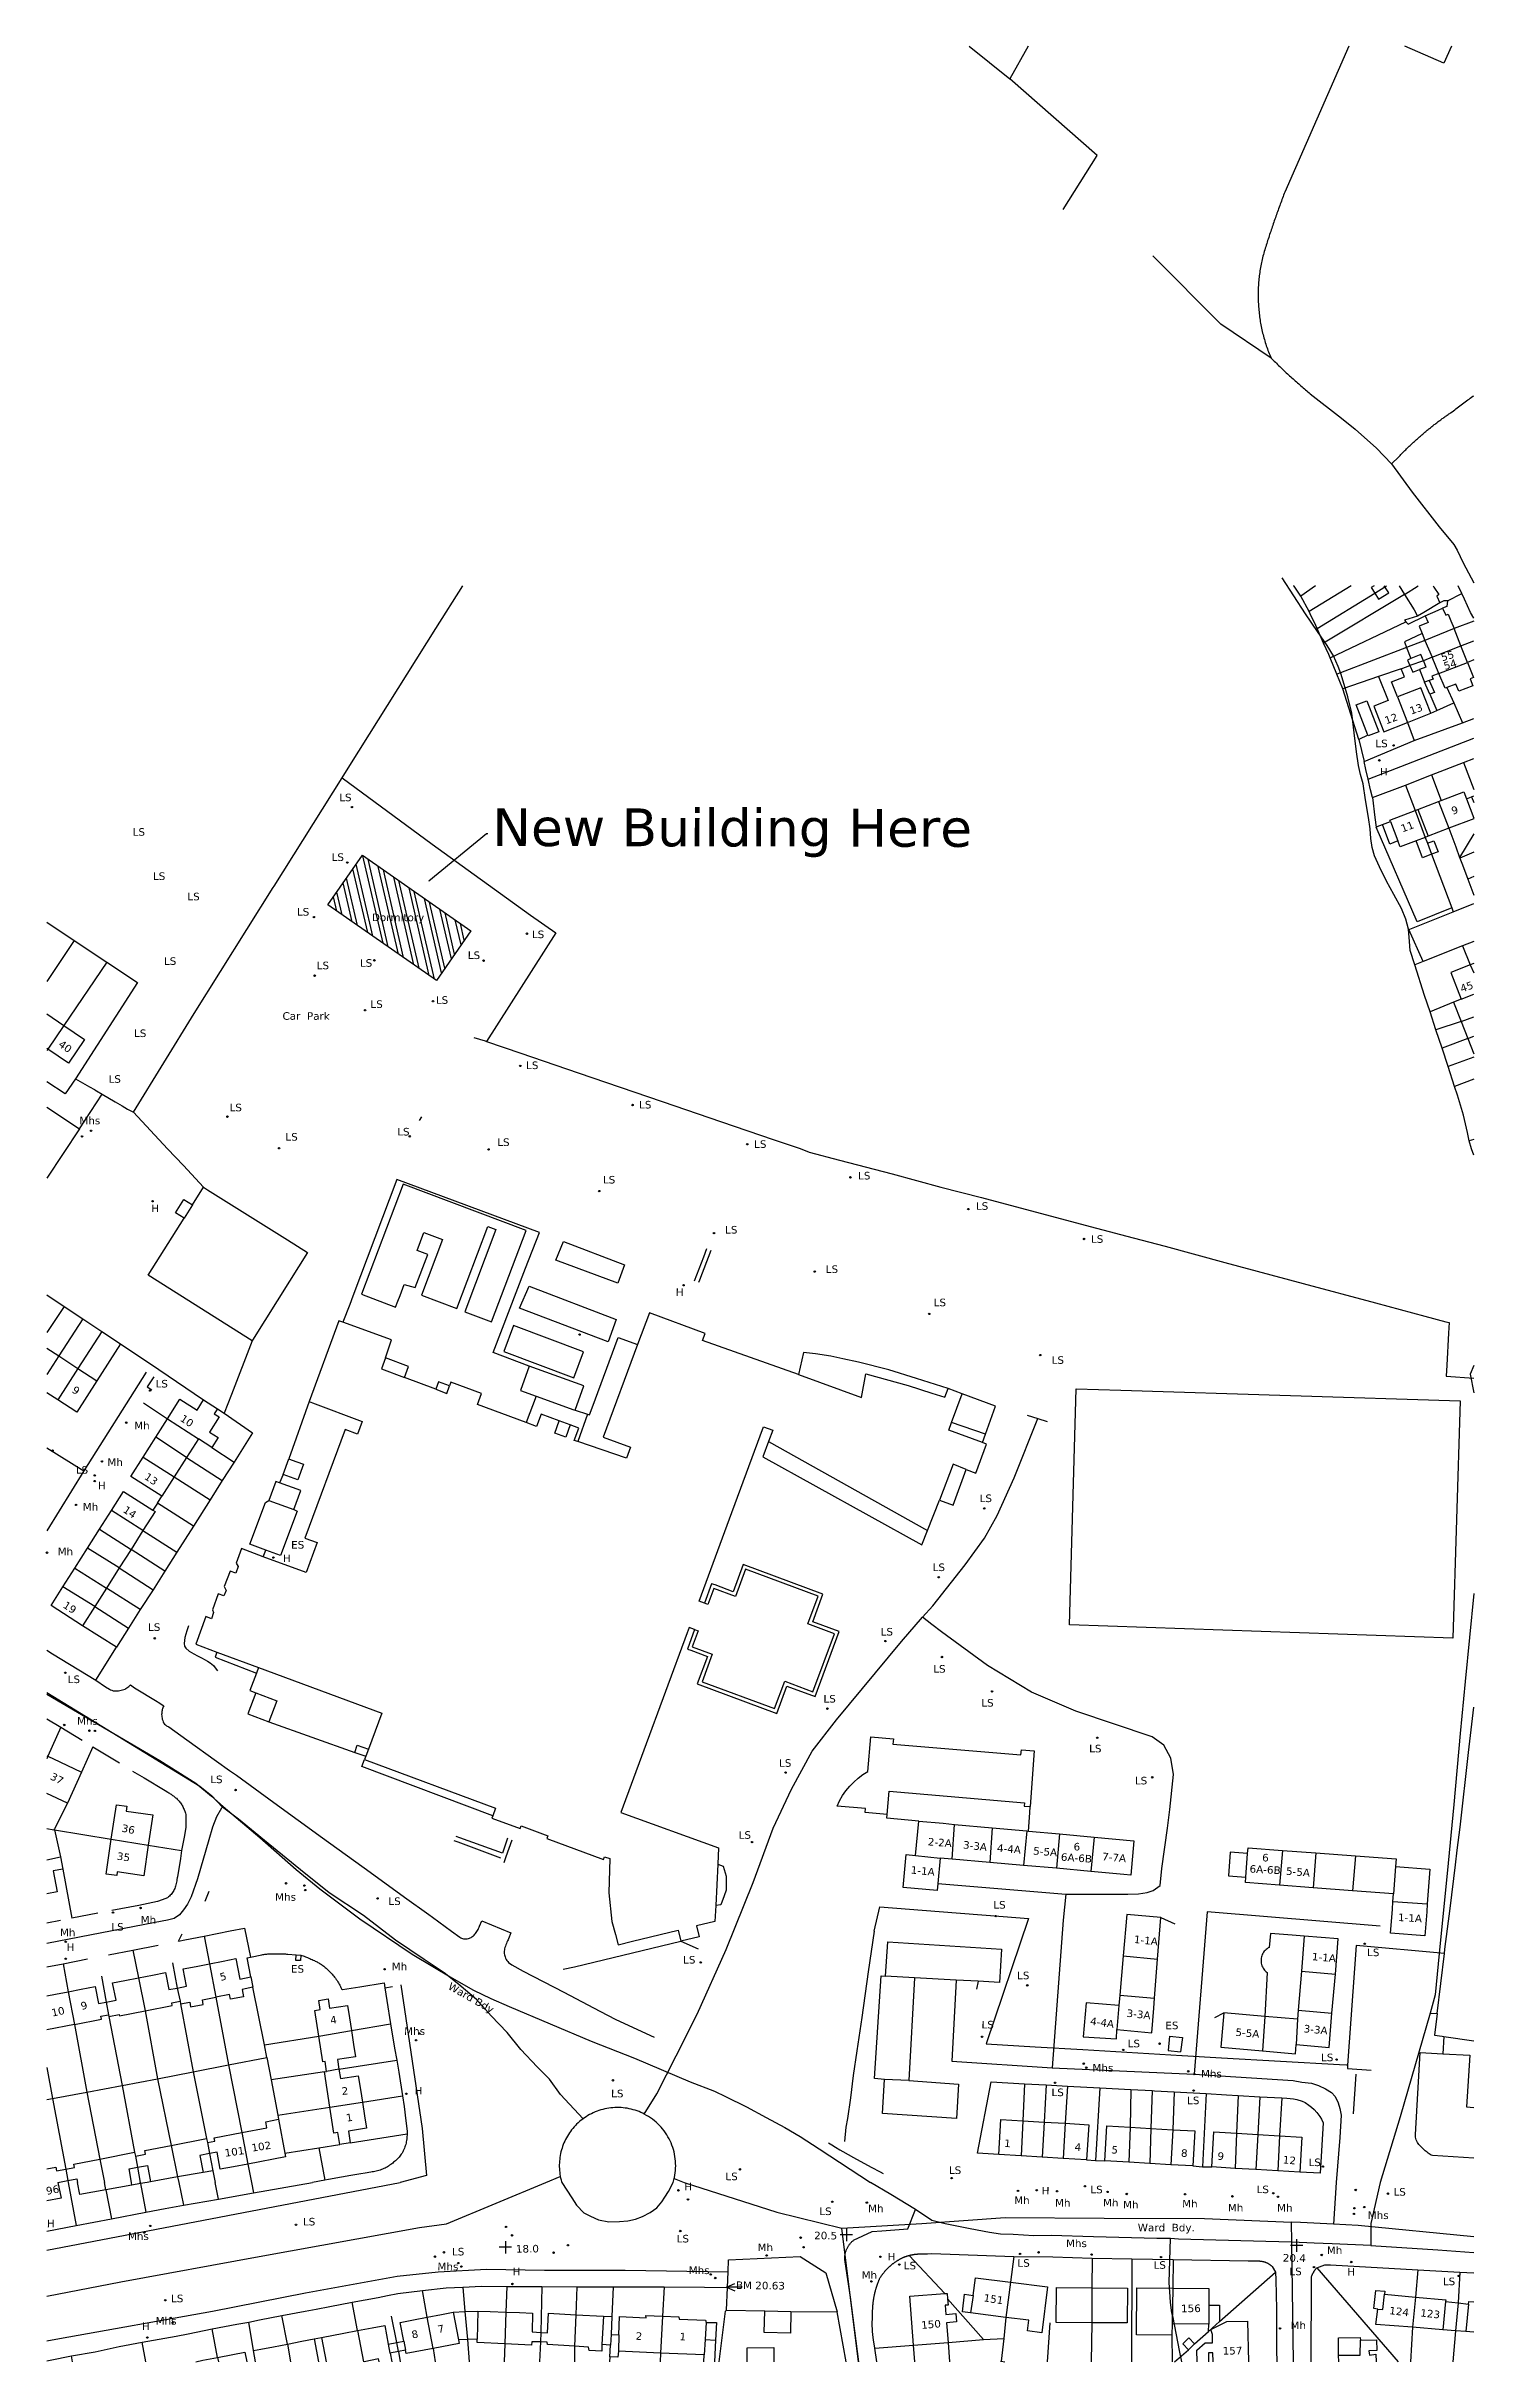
# Model space of a CAD drawing. Extents: x 556019 to 556397, y 658196 to 658809.
import ezdxf
from ezdxf import colors
from ezdxf.entities.mleader import LeaderData, LeaderLine
from ezdxf.math import Vec2, Vec3

# ---------------------------------------------------------------- set-up
doc = ezdxf.new("R2010")
doc.units = 0
doc.header["$LTSCALE"] = 12
doc.header["$MEASUREMENT"] = 0
doc.layers.get('0').update_dxf_attribs({"linetype": 'CONTINUOUS'})
for name, color, linetype in [('2_OS_BLD_INN_W', 1, 'CONTINUOUS'), ('2_OS_BLD_OTL_P', 1, 'CONTINUOUS'), ('2_OS_BLD_OTL_S', 1, 'CONTINUOUS'), ('2_OS_GEN_LIN_D', 3, 'CONTINUOUS'), ('2_OS_HT_CTRL', 6, 'CONTINUOUS'), ('2_OS_OTHER_SYM', 6, 'CONTINUOUS'), ('2_OS_PARISH', 7, 'CONTINUOUS'), ('2_OS_POLE_SYMB', 6, 'CONTINUOUS'), ('2_OS_ROADS_CTR', 1, 'CONTINUOUS'), ('2_OS_TEXT', 7, 'CONTINUOUS'), ('2_OS_WARD', 7, 'CONTINUOUS'), ('3_Land Registry Non OS Detail', 1, 'CONTINUOUS')]:
    doc.layers.add(name, color=color, linetype=linetype)
doc.styles.get("Standard").update_dxf_attribs({"font": 'verdana.ttf'})

msp = doc.modelspace()

# ---------------------------------------------------------------- texts
at = {"layer": '2_OS_BLD_OTL_S'}
for s, rotation, p in [('55', 17, (556388.68, 658646.17)), ('54', 17, (556389.39, 658643.88)), ('12', 19.7, (556373.81, 658629.48)), ('13', 19.3, (556380.41, 658632.04)), ('9', 17.3, (556391.43, 658605.56)), ('11', 20.4, (556378.11, 658600.87)), ('45', 19.8, (556393.83, 658558.49)), ('40', -35.10001, (556021.89, 658544.38)), ('9', -34.40001, (556025.44, 658452.83)), ('10', -33.70001, (556054.12, 658445.24)), ('13', -33.90001, (556044.65, 658429.84)), ('14', -33.70001, (556038.99, 658421.07)), ('19', -32.90001, (556023.08, 658395.8)), ('37', -27.10001, (556019.7, 658350.3)), ('36', -11.4, (556038.68, 658336.36)), ('2-2A', -4.3, (556252.33, 658332.71)), ('3-3A', -6.2, (556261.63, 658331.91)), ('4-4A', -4.9, (556270.63, 658331.05)), ('5-5A', -4.3, (556280.23, 658330.28)), ('6', -0.1, (556291, 658331.35)), ('35', -8.6, (556037.45, 658328.94)), ('1-1A', -5.5, (556247.79, 658325.25)), ('6A-6B', -4, (556287.58, 658328.67)), ('7-7A', -5.2, (556298.49, 658328.81)), ('6A-6B', -3, (556337.58, 658325.51)), ('6', -0.1, (556340.95, 658328.44)), ('5-5A', -4.8, (556347.21, 658324.94)), ('1-1A', -3.4, (556376.89, 658312.68)), ('1-1A', -6.1, (556306.9, 658306.88)), ('1-1A', -5.1, (556354.07, 658302.32)), ('5', 14.1, (556065.1, 658296.81)), ('10', 12.5, (556020.47, 658287.34)), ('9', 13.6, (556028.23, 658289.12)), ('3-3A', -6.1, (556304.96, 658287.33)), ('4', 9.4, (556094.23, 658285.37)), ('4-4A', -8.1, (556295.28, 658285.26)), ('5-5A', -5, (556333.8, 658282.3)), ('3-3A', -5.3, (556351.87, 658283.23)), ('2', 5.9, (556097.21, 658266.61)), ('1', 9.1, (556098.43, 658259.53)), ('101', 8.1, (556066.26, 658250.24)), ('102', 8.8, (556073.38, 658251.6)), ('1', -4.4, (556272.54, 658252.89)), ('1', -4.4, (556272.54, 658252.89)), ('4', -3.7, (556291.21, 658251.89)), ('5', -6.9, (556300.9, 658251.21)), ('8', -4.1, (556319.39, 658250.3)), ('9', -6.6, (556329, 658249.53)), ('12', -5.2, (556346.35, 658248.52)), ('96', 10.8, (556019, 658240.17)), ('151', -9, (556267.06, 658212)), ('156', 0.6, (556319.48, 658209.09)), ('124', -6.6, (556374.54, 658208.6)), ('123', -6.1, (556382.77, 658207.99)), ('8', 12.2, (556115.86, 658202.12)), ('7', 11.2, (556122.73, 658203.55)), ('2', -4.1, (556174.92, 658201.83)), ('1', -3.5, (556186.57, 658201.7)), ('150', 4.9, (556250.71, 658204.67)), ('157', 0.7, (556330.49, 658197.88))]:
    msp.add_text(s, height=2, rotation=rotation, dxfattribs=at).set_placement(p)
at = {"layer": '2_OS_HT_CTRL'}
for s, rotation, p in [('20.5', -0.6, (556222.26, 658228.43)), ('18.0', 0.8, (556143.27, 658224.86)), ('20.4', -1.5, (556346.4, 658222.53)), ('BM 20.63', -0.7, (556201.55, 658215.26))]:
    msp.add_text(s, height=2, rotation=rotation, dxfattribs=at).set_placement(p)
at = {"layer": '2_OS_OTHER_SYM'}
for s, p in [('H', (556372.16, 658615.97)), ('Mhs', (556027.62, 658523.6)), ('H', (556046.65, 658500.35)), ('H', (556185.62, 658478.15)), ('Mh', (556042.15, 658442.84)), ('Mh', (556035.04, 658433.15)), ('Mh', (556028.52, 658421.33)), ('H', (556032.54, 658426.97)), ('Mh', (556021.86, 658409.52)), ('H', (556081.56, 658407.7)), ('Mhs', (556027, 658364.65)), ('Mhs', (556079.48, 658318.04)), ('Mh', (556043.85, 658312)), ('Mh', (556022.47, 658308.66)), ('H', (556024.27, 658304.74)), ('Mh', (556110.37, 658299.65)), ('Mhs', (556113.66, 658282.53)), ('Mhs', (556295.99, 658272.79)), ('Mhs', (556324.74, 658271.25)), ('H', (556116.42, 658266.75)), ('H', (556187.86, 658241.36)), ('Mh', (556275.26, 658237.74)), ('H', (556282.56, 658240.29)), ('H', (556019, 658231.61)), ('Mh', (556236.57, 658235.58)), ('Mh', (556286.07, 658237.08)), ('Mh', (556298.78, 658237.1)), ('Mh', (556304.1, 658236.58)), ('Mh', (556319.76, 658236.84)), ('Mh', (556331.87, 658235.77)), ('Mh', (556344.91, 658235.72)), ('Mhs', (556368.93, 658233.78)), ('Mhs', (556040.49, 658228.24)), ('Mh', (556207.28, 658225.29)), ('Mhs', (556288.98, 658226.35)), ('Mhs', (556122.49, 658220.2)), ('Mhs', (556189.04, 658219.21)), ('H', (556241.72, 658222.82)), ('Mh', (556358.09, 658224.5)), ('H', (556142.38, 658218.86)), ('Mh', (556234.84, 658217.95)), ('H', (556363.53, 658218.78)), ('H', (556044.18, 658204.38)), ('Mhs', (556047.82, 658205.82)), ('Mh', (556348.46, 658204.64))]:
    msp.add_text(s, height=2, rotation=-0.1, dxfattribs=at).set_placement(p)
at = {"layer": '2_OS_POLE_SYMB'}
for s, p in [('LS', (556370.93, 658623.44)), ('LS', (556096.45, 658609.14)), ('LS', (556041.74, 658600.01)), ('LS', (556094.43, 658593.34)), ('LS', (556047.1, 658588.3)), ('LS', (556056.23, 658582.91)), ('LS', (556085.25, 658578.86)), ('LS', (556147.49, 658572.89)), ('LS', (556050.03, 658565.82)), ('LS', (556090.49, 658564.66)), ('LS', (556101.93, 658565.32)), ('LS', (556130.52, 658567.36)), ('LS', (556104.72, 658554.42)), ('LS', (556122.05, 658555.51)), ('LS', (556042.09, 658546.71)), ('LS', (556145.96, 658538.23)), ('LS', (556035.35, 658534.6)), ('LS', (556067.4, 658527.05)), ('LS', (556175.89, 658527.8)), ('LS', (556111.82, 658520.65)), ('LS', (556082.21, 658519.28)), ('LS', (556138.31, 658517.87)), ('LS', (556206.37, 658517.37)), ('LS', (556166.32, 658507.93)), ('LS', (556233.91, 658509.01)), ('LS', (556265.12, 658500.97)), ('LS', (556198.68, 658494.69)), ('LS', (556295.61, 658492.23)), ('LS', (556225.35, 658484.25)), ('LS', (556253.93, 658475.44)), ('LS', (556285.19, 658460.19)), ('LS', (556047.8, 658453.93)), ('LS', (556026.69, 658431.13)), ('LS', (556266.11, 658423.59)), ('ES', (556083.72, 658411.28)), ('LS', (556253.66, 658405.33)), ('LS', (556045.8, 658389.49)), ('LS', (556239.89, 658388.26)), ('LS', (556253.82, 658378.43)), ('LS', (556024.54, 658375.67)), ('LS', (556224.74, 658370.52)), ('LS', (556266.55, 658369.45)), ('LS', (556295.12, 658357.33)), ('LS', (556062.28, 658349.17)), ('LS', (556212.97, 658353.51)), ('LS', (556307.23, 658348.85)), ('LS', (556202.27, 658334.45)), ('LS', (556109.48, 658316.92)), ('LS', (556269.73, 658315.97)), ('LS', (556036.09, 658310.13)), ('ES', (556083.67, 658299)), ('LS', (556187.56, 658301.42)), ('LS', (556368.74, 658303.37)), ('LS', (556276.02, 658297.26)), ('LS', (556266.6, 658284.24)), ('ES', (556315.31, 658284.03)), ('LS', (556305.32, 658279.24)), ('LS', (556356.54, 658275.56)), ('LS', (556168.49, 658266)), ('LS', (556285.14, 658266.31)), ('LS', (556321.06, 658264.18)), ('LS', (556198.75, 658244.06)), ('LS', (556257.96, 658245.71)), ('LS', (556353.23, 658247.79)), ('LS', (556295.44, 658240.58)), ('LS', (556339.48, 658240.62)), ('LS', (556375.75, 658239.97)), ('LS', (556086.84, 658232.08)), ('LS', (556223.63, 658234.83)), ('LS', (556185.85, 658227.58)), ('LS', (556126.33, 658224.14)), ('LS', (556246, 658220.45)), ('LS', (556276.13, 658221.14)), ('LS', (556312.18, 658220.61)), ('LS', (556348.17, 658218.9)), ('LS', (556388.82, 658216.26)), ('LS', (556051.9, 658211.75))]:
    msp.add_text(s, height=2, rotation=-0.1, dxfattribs=at).set_placement(p)
at = {"layer": '2_OS_TEXT'}
for s, height, p in [('New Building Here', 10, (556136.98, 658597.29)), ('Dormitory', 2, (556105.12, 658577.39)), ('Car  Park', 2, (556081.44, 658551.28))]:
    msp.add_text(s, height=height, rotation=-0.1, dxfattribs=at).set_placement(p)
at = {"layer": '2_OS_WARD'}
for s, rotation, p in [('Ward Bdy', -29.60001, (556125.09, 658294.78)), ('Ward  Bdy.', -0.1, (556307.99, 658230.52))]:
    msp.add_text(s, height=2, rotation=rotation, dxfattribs=at).set_placement(p)

# ---------------------------------------------------------------- blocks, each defined once
blk = doc.blocks.new('FMEBLOCK1')
at = {"layer": '2_OS_BLD_OTL_S', "flags": 128}
for points in [[(-3.53, -1.86), (-3.55, 1.83), (3.53, 1.86)], [(3.53, 1.86), (3.55, -1.86)]]:
    blk.add_lwpolyline(points, dxfattribs=at)
blk = doc.blocks.new('FMEBLOCK2')
at = {"layer": '2_OS_BLD_OTL_S', "flags": 128}
for points in [[(3.2, 1.14), (3.64, -1.14)], [(0.32, -1.14), (0.18, -0.41), (-3.64, -1.14)]]:
    blk.add_lwpolyline(points, dxfattribs=at)
blk = doc.blocks.new('FMEBLOCK3')
at = {"layer": '2_OS_BLD_OTL_S', "flags": 128}
for points in [[(-4.44, -2.55), (-4.78, 1.85)], [(4.38, 2.55), (4.78, -2.55)]]:
    blk.add_lwpolyline(points, dxfattribs=at)
blk = doc.blocks.new('FMEBLOCK4')
at = {"layer": '2_OS_BLD_OTL_S', "flags": 128}
for points in [[(-6.75, -5.38), (-6.81, -2.32), (-4.64, -0.4), (-2.65, -0.36), (-2.69, 1.85), (-3.09, 3.1), (1.13, 5.27), (6.59, 5.38), (6.81, -5.38)], [(-2.54, -5.38), (-2.59, -3), (-3.78, -3.03), (-3.73, -5.38)]]:
    blk.add_lwpolyline(points, dxfattribs=at)
blk = doc.blocks.new('FMEBLOCK5')
at = {"layer": '2_OS_BLD_OTL_S', "flags": 128}
for points in [[(1.56, 2.83), (1.27, -2.83)], [(-1.56, -2.83), (-1.48, -1.05)]]:
    blk.add_lwpolyline(points, dxfattribs=at)
blk = doc.blocks.new('FMEBLOCK6')
at = {"layer": '2_OS_PARISH', "flags": 128}
for points in [[(5.77, 85.71), (4.83, 83.48), (5.77, 78.48)], [(5.77, 25.36), (3.48, 2.06), (2.14, -11.68), (0.51, -30.46), (-1.24, -48.74), (-3.1, -67.15), (-4.44, -80.89), (-5.77, -85.71)]]:
    blk.add_lwpolyline(points, dxfattribs=at)
blk = doc.blocks.new('FMEBLOCK7')
at = {"layer": '2_OS_BLD_OTL_S', "flags": 128}
for points in [[(-2.26, 4.66), (2.26, 1.6)], [(-2.01, -4.66), (-2.26, -4.49)]]:
    blk.add_lwpolyline(points, dxfattribs=at)
blk = doc.blocks.new('13', base_point=(160450.170478, 242323.105036))
blk.add_circle((160450.170478, 242323.105036), 0.187958)
blk = doc.blocks.new('35', base_point=(150.27109, 306.896499))
for p, q in [((151.914023, 306.896499), (148.62816, 306.896499)), ((150.27109, 308.539432), (150.27109, 305.253567))]:
    blk.add_line(p, q)
blk = doc.blocks.new('34', base_point=(140.879497, 309.117412))
for p, q in [((140.739761, 309.117412), (142.970666, 310.083172)), ((140.739761, 309.117412), (142.970666, 308.151652)), ((144.748461, 309.117412), (140.739761, 309.117412))]:
    blk.add_line(p, q)

# ---------------------------------------------------------------- hatches: boundary and pattern name
at = {"layer": '3_Land Registry Non OS Detail', "linetype": 'Continuous'}
h = msp.add_hatch(dxfattribs=at)
h.set_pattern_fill('ANSI32', color=256, scale=8.9, angle=58)
h.paths.add_polyline_path([(556102.59, 658594.81), (556093.47, 658581.67), (556122.21, 658561.7), (556131.34, 658574.85)])
h.paths.add_polyline_path([(556104.48, 658576.2), (556119.71, 658576.17), (556119.72, 658580.02), (556104.48, 658580.05)], flags=24)

# ---------------------------------------------------------------- linework, layer by layer
at = {"layer": '2_OS_BLD_INN_W', "flags": 128}
for points in [[(556370.78, 658664.25), (556373.49, 658665.93)], [(556378.69, 658663.84), (556382.32, 658666.2)], [(556391.78, 658654.9), (556384.08, 658651.73)], [(556385.95, 658647.27), (556393.62, 658650.29)], [(556383.67, 658646.34), (556380.11, 658645.03)], [(556387.78, 658642.94), (556395.38, 658645.89)], [(556376.82, 658636.76), (556379.48, 658630)], [(556387.68, 658609.06), (556390.41, 658601.97)], [(556395.06, 658609.8), (556397, 658604.65)], [(556374.95, 658603.79), (556376.94, 658598.62)], [(556381.47, 658606.68), (556384.15, 658599.57)], [(556382.21, 658606.96), (556384.92, 658599.86)], [(556384.15, 658599.57), (556381.74, 658598.65)], [(556384.75, 658598.01), (556385.84, 658595.09)], [(556396.1, 658565.82), (556397, 658563.73)], [(556393.65, 658550.83), (556397, 658552.07)], [(556393.66, 658556.71), (556397, 658558.06)], [(556023.53, 658549.77), (556019.25, 658543.52)], [(556395.4, 658546.35), (556397, 658546.93)], [(556057.59, 658502.24), (556055.37, 658498.72)], [(556022.14, 658462.27), (556019, 658457.39)], [(556108.72, 658461.75), (556107.64, 658458.84), (556113.72, 658456.59)], [(556027.22, 658458.95), (556021.94, 658450.63)], [(556122.02, 658453.51), (556124.93, 658452.32), (556125.68, 658454.33)], [(556218.09, 658457.4), (556234.86, 658451.31), (556235.95, 658457.58), (556247.17, 658454.45), (556253.46, 658452.46), (556256.93, 658451.4), (556257.77, 658453.66)], [(556050.97, 658445.66), (556059.15, 658440.32)], [(556056.03, 658435.41), (556047.85, 658440.74)], [(556210.21, 658439.63), (556252.27, 658416.02)], [(556044.52, 658435.49), (556052.76, 658430.26)], [(556262.58, 658432.21), (556259.13, 658433.64), (556255.5, 658424.09)], [(556077.81, 658424.01), (556084.46, 658421.58)], [(556044.47, 658416.03), (556036.13, 658421.37)], [(556038.19, 658406.14), (556029.77, 658411.36)], [(556032.97, 658416.39), (556041.31, 658411.05)], [(556026.41, 658406.08), (556034.81, 658400.83)], [(556190.61, 658389.84), (556191.55, 658389.49), (556189.98, 658385.27), (556195.28, 658383.3), (556192.58, 658376.03), (556211.79, 658368.89), (556214.5, 658376.13), (556221.96, 658373.36), (556227.66, 658388.71), (556220.6, 658391.33), (556223.32, 658398.64), (556204.09, 658405.79), (556201.4, 658398.57), (556195.69, 658400.69), (556194.13, 658396.47), (556193.19, 658396.82)], [(556031.68, 658395.9), (556023.28, 658401.15)], [(556064.04, 658383.88), (556075.11, 658379.78)], [(556075.11, 658379.78), (556074.54, 658378.29)], [(556075.11, 658379.78), (556107.72, 658367.7), (556104.19, 658358.16)], [(556074.37, 658373.11), (556079.97, 658370.96), (556077.82, 658365.36)], [(556019.28, 658356.28), (556019, 658355.65)], [(556100.61, 658357.31), (556101.24, 658359.2), (556104.19, 658358.16)], [(556104.19, 658358.16), (556103.49, 658356.29)], [(556103.17, 658355.41), (556137.86, 658342.56), (556137.11, 658340.54)], [(556258.82, 658329.06), (556259.42, 658338.26)], [(556036.09, 658334.32), (556045.89, 658332.71)], [(556269.44, 658337.35), (556268.83, 658328.18)], [(556278.6, 658336.51), (556277.77, 658327.39)], [(556287.3, 658335.72), (556286.44, 658326.62)], [(556296.44, 658334.88), (556295.6, 658325.78)], [(556346.3, 658331.35), (556345.59, 658322.15)], [(556196.77, 658327.68), (556196.25, 658316.8)], [(556249.14, 658330.03), (556255.67, 658329.34)], [(556336.63, 658324.32), (556337.1, 658330.54)], [(556355.14, 658330.69), (556354.44, 658321.48)], [(556365.65, 658329.9), (556364.91, 658320.7)], [(556376.3, 658327.07), (556375.75, 658319.88)], [(556375.6, 658317.85), (556384.7, 658317.24)], [(556352.11, 658308.7), (556351.36, 658299.43)], [(556062.08, 658301.37), (556063.79, 658292.51)], [(556304.13, 658303.43), (556313.26, 658302.55)], [(556043.25, 658297.63), (556045.04, 658288.9)], [(556053.56, 658294.93), (556054.29, 658291.42)], [(556248.9, 658297.61), (556241.16, 658298.11)], [(556351.36, 658299.43), (556350.51, 658289.05)], [(556351.36, 658299.43), (556360.35, 658298.56)], [(556024.7, 658293.95), (556026.34, 658285.3)], [(556034.73, 658291.2), (556035.36, 658287.85)], [(556302.99, 658290.28), (556302.44, 658283.91)], [(556303.23, 658293.01), (556312.45, 658292.21)], [(556350.51, 658289.05), (556350.31, 658286.68)], [(556350.51, 658289.05), (556359.45, 658288.24)], [(556091.07, 658282.22), (556099.67, 658283.68)], [(556341.65, 658287.43), (556341.06, 658278.29)], [(556350.31, 658286.68), (556341.65, 658287.43)], [(556350.31, 658286.68), (556349.98, 658279.94)], [(556096.39, 658273.44), (556093.1, 658272.87)], [(556247.4, 658270.41), (556240.95, 658270.69)], [(556093.98, 658263.36), (556102.59, 658264.72)], [(556277.57, 658259.78), (556277.15, 658250.49)], [(556283.21, 658259.43), (556282.7, 658250.15)], [(556288.73, 658259.12), (556288.22, 658249.81)], [(556305.97, 658258.08), (556305.67, 658248.8)], [(556051.95, 658253.27), (556053.66, 658244.91)], [(556061.53, 658253.99), (556062.1, 658251.1)], [(556070.64, 658256.65), (556072.28, 658248.33)], [(556311.49, 658257.76), (556311.17, 658248.48)], [(556317.25, 658257.42), (556316.8, 658248.15)], [(556334.19, 658256.5), (556333.82, 658247.18)], [(556339.8, 658256.16), (556339.29, 658246.85)], [(556345.59, 658255.8), (556345.11, 658246.49)], [(556024, 658246.96), (556024.55, 658244)], [(556033.07, 658249.64), (556034.26, 658243.46)], [(556041.41, 658243.46), (556040.78, 658247.06), (556043.02, 658247.48)], [(556042.47, 658250.42), (556043.02, 658247.48)], [(556043.02, 658247.48), (556045.68, 658247.98), (556046.5, 658243.63)], [(556043.02, 658247.48), (556043.77, 658243.46)], [(556062.1, 658251.1), (556059.57, 658250.6), (556060.42, 658246.1)], [(556034.64, 658241.51), (556034.26, 658243.46)], [(556041.53, 658242.74), (556041.41, 658243.46)], [(556043.83, 658243.16), (556043.77, 658243.46)], [(556274.3, 658217.03), (556273.09, 658207.73)], [(556295.83, 658215.57), (556295.84, 658206.33)], [(556317.29, 658215.45), (556317.08, 658206.01)], [(556126.67, 658209.12), (556128.09, 658201.78)], [(556129.72, 658209.26), (556130.4, 658201.89)], [(556133.18, 658209.41), (556132.98, 658201.99)], [(556140.64, 658209.12), (556140.36, 658200.75)], [(556264.44, 658213.56), (556263.71, 658208.92)], [(556326.83, 658210.96), (556326.8, 658205.94)], [(556371.58, 658209.95), (556372.89, 658209.83), (556373.34, 658213.84)], [(556381.56, 658213.12), (556380.78, 658205.1)], [(556389.52, 658211.95), (556388.86, 658204.46)], [(556392.84, 658211.56), (556392.17, 658204.2)], [(556395.58, 658211.24), (556394.89, 658203.98)], [(556101.33, 658204.24), (556102.87, 658196)], [(556121.32, 658199.51), (556119.76, 658207.79)], [(556149.83, 658203.75), (556149.75, 658201.24)], [(556159.16, 658208.45), (556158.83, 658200.07)], [(556166.44, 658208.07), (556166.05, 658200.51)], [(556168.53, 658203.22), (556168.34, 658200.36)], [(556170.51, 658203.11), (556170.41, 658198.75)], [(556182.08, 658208.08), (556181.57, 658198.27)], [(556193.64, 658206.35), (556193.37, 658201.86)], [(556064.22, 658197.11), (556064.44, 658196)], [(556082.73, 658200.67), (556083.58, 658196)], [(556089.84, 658202.03), (556090.97, 658196)], [(556091.81, 658202.41), (556093.02, 658196)], [(556109.45, 658200.67), (556109.91, 658198.29)], [(556112.14, 658198.72), (556111.68, 658201.1)], [(556113.57, 658201.46), (556114.03, 658199.08)], [(556193.37, 658201.86), (556193.12, 658197.78)], [(556193.37, 658201.86), (556196.16, 658201.66)], [(556248.6, 658200.4), (556257.76, 658201.11)], [(556361.21, 658197.75), (556366.88, 658197.75), (556366.99, 658201.73)]]:
    msp.add_lwpolyline(points, dxfattribs=at)
at = {"layer": '2_OS_BLD_OTL_P', "flags": 128}
for points in [[(556055.37, 658498.72), (556053.13, 658500.13), (556055.34, 658503.65), (556057.59, 658502.24)], [(556153.86, 658487.67), (556155.85, 658492.55), (556172.07, 658486.36), (556170.28, 658481.56), (556153.86, 658487.67)], [(556257.77, 658453.66), (556249.39, 658456.32), (556242.02, 658458.59), (556234.05, 658460.59), (556229.88, 658461.49), (556226.65, 658462.18), (556222.64, 658462.82), (556219.44, 658463.22), (556218.09, 658457.4)], [(556211.32, 658442.63), (556210.21, 658439.63)], [(556210.21, 658439.63), (556208.7, 658435.56), (556250.78, 658412.27), (556252.27, 658416.02)], [(556255.5, 658424.09), (556259.08, 658422.76), (556262.58, 658432.21)], [(556190.61, 658389.84), (556188.7, 658384.68), (556189.64, 658384.34), (556194, 658382.71), (556191.3, 658375.44), (556212.37, 658367.61), (556215.07, 658374.85), (556222.54, 658372.08), (556228.94, 658389.3), (556221.89, 658391.92), (556224.6, 658399.23), (556203.5, 658407.07), (556200.82, 658399.85), (556196.04, 658401.63), (556195.1, 658401.98), (556193.19, 658396.82)], [(556064.04, 658383.88), (556063.58, 658382.56), (556074.54, 658378.29)], [(556074.37, 658373.11), (556072.22, 658367.51), (556077.82, 658365.36)], [(556100.61, 658357.31), (556103.49, 658356.29)], [(556137.11, 658340.54), (556102.48, 658353.55), (556103.17, 658355.41)], [(556196.77, 658327.68), (556198.21, 658327.2), (556198.97, 658324.56), (556198.94, 658320.82), (556198.44, 658319.3), (556197.56, 658316.96), (556196.25, 658316.8)], [(556193.64, 658206.35), (556196.4, 658206.34), (556196.16, 658201.66)]]:
    msp.add_lwpolyline(points, dxfattribs=at)
at = {"layer": '2_OS_BLD_OTL_S', "flags": 128}
for points in [[(556370.67, 658666.2), (556369.87, 658665.71), (556370.78, 658664.25)], [(556370.78, 658664.25), (556371.8, 658662.59), (556374.51, 658664.28), (556373.49, 658665.93)], [(556370.78, 658664.25), (556373.49, 658665.93)], [(556373.49, 658665.93), (556373.32, 658666.2)], [(556377.21, 658666.2), (556378.69, 658663.84)], [(556378.69, 658663.84), (556382.32, 658666.2)], [(556378.69, 658663.84), (556381.19, 658659.85), (556382.1, 658658.15)], [(556386.24, 658666.2), (556386.46, 658665.85), (556387.74, 658663.84), (556387.19, 658663.4), (556388.06, 658661.62)], [(556388.06, 658661.62), (556383.79, 658659.12), (556382.1, 658658.15)], [(556384.16, 658658.24), (556384.92, 658656.45), (556382.51, 658655.44), (556383.3, 658653.56)], [(556384.16, 658658.24), (556387.54, 658659.71), (556388.74, 658660.23)], [(556388.74, 658660.23), (556389.62, 658658.43), (556390.26, 658658.7), (556390.98, 658656.92), (556391.78, 658654.9)], [(556383.3, 658653.56), (556384.08, 658651.73)], [(556391.78, 658654.9), (556384.08, 658651.73)], [(556384.08, 658651.73), (556385.95, 658647.27)], [(556385.95, 658647.27), (556393.62, 658650.29)], [(556393.62, 658650.29), (556391.78, 658654.9)], [(556395.38, 658645.89), (556393.62, 658650.29)], [(556377.8, 658644.19), (556371.79, 658642.19)], [(556376.82, 658636.76), (556375.24, 658640.76), (556378.63, 658642.1), (556377.8, 658644.19)], [(556380.38, 658646.88), (556379.49, 658646.5), (556380.11, 658645.03)], [(556383.67, 658646.34), (556380.11, 658645.03)], [(556380.11, 658645.03), (556380.83, 658643.32), (556382.63, 658643.98)], [(556383.67, 658646.34), (556382.98, 658647.98), (556380.38, 658646.88)], [(556383.67, 658646.34), (556384.28, 658644.61), (556382.63, 658643.98)], [(556387.78, 658642.94), (556385.95, 658647.27)], [(556387.78, 658642.94), (556395.38, 658645.89)], [(556395.38, 658645.89), (556396.44, 658643.24), (556396.96, 658641.93), (556396.04, 658641.54), (556396.78, 658639.69), (556393.04, 658638.29), (556392.22, 658640.13), (556389.88, 658639.25)], [(556371.79, 658642.19), (556374.32, 658635.77), (556370.52, 658634.27), (556373.18, 658627.51), (556379.48, 658630)], [(556385.66, 658632.44), (556383, 658639.19), (556376.82, 658636.76)], [(556385.21, 658641.11), (556383.99, 658640.66)], [(556385.39, 658637.45), (556383.99, 658640.66)], [(556385.21, 658641.11), (556386.59, 658637.89), (556385.39, 658637.45)], [(556389.88, 658639.25), (556389.41, 658639.07), (556387.78, 658642.94)], [(556368.99, 658626.6), (556365.87, 658634.67), (556368.67, 658635.75), (556371.85, 658627.51), (556369.06, 658626.43), (556368.99, 658626.6)], [(556376.82, 658636.76), (556379.48, 658630)], [(556379.48, 658630), (556385.66, 658632.44)], [(556382.21, 658606.96), (556387.68, 658609.06)], [(556387.68, 658609.06), (556388.36, 658609.32)], [(556387.68, 658609.06), (556390.41, 658601.97)], [(556388.36, 658609.32), (556394.36, 658611.62), (556395.06, 658609.8)], [(556395.06, 658609.8), (556396.41, 658610.32)], [(556396.41, 658610.32), (556397, 658608.78)], [(556372.82, 658602.97), (556374.95, 658603.79)], [(556376.94, 658598.62), (556374.8, 658597.8), (556372.82, 658602.97)], [(556374.95, 658603.79), (556374.82, 658604.13), (556381.47, 658606.68)], [(556381.47, 658606.68), (556382.21, 658606.96)], [(556381.47, 658606.68), (556384.15, 658599.57)], [(556390.41, 658601.97), (556384.92, 658599.86)], [(556397, 658604.49), (556390.41, 658601.97)], [(556381.74, 658598.65), (556377.54, 658597.04), (556376.94, 658598.62)], [(556385.84, 658595.09), (556383.46, 658594.18), (556381.74, 658598.65)], [(556384.92, 658599.86), (556384.15, 658599.57)], [(556384.15, 658599.57), (556384.75, 658598.01)], [(556384.75, 658598.01), (556386.45, 658598.66), (556387.57, 658595.76), (556385.84, 658595.09)], [(556384.75, 658598.01), (556385.84, 658595.09)], [(556396.1, 658565.82), (556390.91, 658563.8), (556393.66, 658556.71)], [(556397, 658566.17), (556396.1, 658565.82)], [(556396.1, 658565.82), (556397, 658563.73)], [(556393.66, 658556.71), (556391.67, 658555.94)], [(556391.67, 658555.94), (556393.65, 658550.83)], [(556393.65, 658550.83), (556397, 658552.07)], [(556393.66, 658556.71), (556397, 658558.06)], [(556023.53, 658549.77), (556029.01, 658546.07), (556024.76, 658539.79), (556019.25, 658543.52)], [(556023.53, 658549.77), (556019.25, 658543.52)], [(556393.65, 658550.83), (556395.4, 658546.35)], [(556395.4, 658546.35), (556397, 658546.93)], [(556395.4, 658546.35), (556397, 658542.23)], [(556057.59, 658502.24), (556060.55, 658506.95)], [(556060.55, 658506.95), (556061.58, 658506.29)], [(556061.58, 658506.29), (556082.74, 658492.98)], [(556116.55, 658480.38), (556119.9, 658489.12), (556117.09, 658490.23), (556118.88, 658494.98), (556123.84, 658493.11), (556118.25, 658478.32), (556127.6, 658474.79), (556135.81, 658496.53), (556137.91, 658495.74), (556129.7, 658473.99), (556136.84, 658471.3), (556145.97, 658495.49), (556113.41, 658507.78), (556102.39, 658478.6)], [(556073.4, 658466.3), (556045.87, 658483.62), (556055.37, 658498.72)], [(556082.74, 658492.98), (556088.08, 658489.62), (556083.31, 658482.03), (556073.49, 658466.44), (556073.4, 658466.3)], [(556102.39, 658478.6), (556111.41, 658475.2), (556112, 658476.76)], [(556112.58, 658478.3), (556113.66, 658481.15), (556116.55, 658480.38)], [(556144.24, 658474.93), (556146.77, 658480.78), (556169.84, 658471.96), (556167.71, 658466.01), (556144.24, 658474.93)], [(556112, 658476.76), (556112.58, 658478.3)], [(556218.09, 658457.4), (556192.73, 658466.38), (556193.42, 658468.25), (556178.63, 658473.72), (556175.5, 658465.29)], [(556097.44, 658471.18), (556096.33, 658471.59), (556088.46, 658450.18)], [(556108.72, 658461.75), (556110.35, 658466.51), (556097.44, 658471.18)], [(556161.19, 658463.37), (556142.64, 658470.37), (556140.03, 658463.44)], [(556019, 658464.33), (556022.14, 658462.27)], [(556022.14, 658462.27), (556019, 658457.39)], [(556022.14, 658462.27), (556027.22, 658458.95)], [(556113.72, 658456.59), (556114.8, 658459.51), (556108.72, 658461.75)], [(556140.03, 658463.44), (556158.58, 658456.44), (556161.19, 658463.37)], [(556175.5, 658465.29), (556166.42, 658440.77), (556173.6, 658438.11), (556172.53, 658435.23), (556159.65, 658439.61)], [(556027.22, 658458.95), (556021.94, 658450.63)], [(556032.23, 658455.67), (556026.96, 658447.36), (556021.94, 658450.63)], [(556027.22, 658458.95), (556032.23, 658455.67)], [(556122.02, 658453.51), (556113.72, 658456.59)], [(556125.68, 658454.33), (556122.73, 658455.42), (556122.02, 658453.51)], [(556146.01, 658444.64), (556133.05, 658449.43), (556134.13, 658452.35), (556126.05, 658455.34), (556125.68, 658454.33)], [(556146.77, 658459.56), (556144.46, 658453.12), (556148.6, 658451.63)], [(556158.97, 658447.92), (556161.28, 658454.36), (556146.77, 658459.56)], [(556021.94, 658450.63), (556019, 658452.54)], [(556050.97, 658445.66), (556054.25, 658450.82), (556058.79, 658447.94), (556060.5, 658450.65)], [(556060.5, 658450.65), (556064.21, 658448.29)], [(556064.21, 658448.29), (556063.36, 658446.95), (556064.67, 658446.12), (556062.12, 658442.11), (556064.36, 658440.69), (556062.7, 658438.06)], [(556088.46, 658450.18), (556089.39, 658449.83), (556102.5, 658444.95), (556101.26, 658441.6), (556098, 658442.81), (556087.35, 658414.05), (556090.61, 658412.85), (556087.68, 658404.93), (556076.35, 658409.12)], [(556148.6, 658451.63), (556158.65, 658448.03), (556158.97, 658447.92)], [(556261.5, 658452.28), (556257.77, 658453.66)], [(556258.69, 658444.69), (556261.5, 658452.28)], [(556047.85, 658440.74), (556050.97, 658445.66)], [(556050.97, 658445.66), (556059.15, 658440.32)], [(556154.77, 658445.08), (556149.93, 658446.87), (556148.73, 658443.63), (556146.01, 658444.64)], [(556157.67, 658444.01), (556156.46, 658440.76), (556153.57, 658441.84), (556154.77, 658445.08)], [(556159.65, 658439.61), (556158.74, 658439.92), (556159.95, 658443.17), (556157.67, 658444.01)], [(556193.19, 658396.82), (556191.79, 658397.34), (556200.49, 658420.84), (556208.89, 658443.53), (556211.32, 658442.63)], [(556266.85, 658439.35), (556257.94, 658442.65), (556258.69, 658444.69)], [(556044.52, 658435.49), (556047.85, 658440.74)], [(556056.03, 658435.41), (556047.85, 658440.74)], [(556059.15, 658440.32), (556056.03, 658435.41)], [(556062.7, 658438.06), (556059.15, 658440.32)], [(556262.58, 658432.21), (556265.09, 658431.28), (556267.93, 658438.94), (556266.85, 658439.35)], [(556049.5, 658425.12), (556041.26, 658430.36), (556044.52, 658435.49)], [(556044.52, 658435.49), (556052.76, 658430.26)], [(556052.76, 658430.26), (556049.5, 658425.12)], [(556056.03, 658435.41), (556052.76, 658430.26)], [(556083.07, 658435.02), (556083.75, 658434.78), (556086.99, 658433.63), (556085.53, 658429.5), (556081.61, 658430.89)], [(556081.61, 658430.89), (556083.07, 658435.02)], [(556036.13, 658421.37), (556039.34, 658426.42), (556047.12, 658421.47)], [(556077.02, 658410.85), (556072.78, 658412.43), (556076.9, 658423.45), (556077.81, 658424.01)], [(556080.65, 658428.65), (556079.69, 658429), (556077.81, 658424.01)], [(556084.46, 658421.58), (556086.28, 658426.64), (556080.65, 658428.65)], [(556252.27, 658416.02), (556255.5, 658424.09)], [(556032.97, 658416.39), (556036.13, 658421.37)], [(556044.47, 658416.03), (556036.13, 658421.37)], [(556047.12, 658421.47), (556047.7, 658421.1), (556044.47, 658416.03)], [(556084.46, 658421.58), (556085.28, 658421.22), (556080.87, 658409.42), (556077.02, 658410.85)], [(556026.41, 658406.08), (556029.77, 658411.36)], [(556029.77, 658411.36), (556032.97, 658416.39)], [(556038.19, 658406.14), (556029.77, 658411.36)], [(556032.97, 658416.39), (556041.31, 658411.05)], [(556041.31, 658411.05), (556038.19, 658406.14)], [(556044.47, 658416.03), (556041.31, 658411.05)], [(556076.35, 658409.12), (556070.58, 658411.26), (556069.16, 658407.44), (556069.7, 658406.49), (556069.05, 658404.73), (556067.54, 658405.29), (556066.02, 658401.2), (556066.48, 658400.2), (556065.93, 658398.72), (556064.43, 658399.28), (556062.86, 658395.05), (556063.2, 658394.36), (556062.6, 658392.71), (556061.15, 658393.25), (556058.45, 658385.95), (556064.04, 658383.88)], [(556023.28, 658401.15), (556026.41, 658406.08)], [(556026.41, 658406.08), (556034.81, 658400.83)], [(556038.19, 658406.14), (556034.81, 658400.83)], [(556028.47, 658390.86), (556020.11, 658396.17), (556023.28, 658401.15)], [(556031.68, 658395.9), (556023.28, 658401.15)], [(556034.81, 658400.83), (556031.68, 658395.9)], [(556031.68, 658395.9), (556028.47, 658390.86)], [(556190.61, 658389.84), (556189.2, 658390.36), (556188.67, 658388.93), (556177.17, 658357.87), (556171.06, 658341.37), (556196.97, 658332.05), (556196.77, 658327.68)], [(556074.54, 658378.29), (556072.78, 658373.71), (556074.37, 658373.11)], [(556077.82, 658365.36), (556100.61, 658357.31)], [(556019, 658356.41), (556019.28, 658356.28)], [(556019.28, 658356.28), (556019, 658355.65)], [(556019.28, 658356.28), (556022.41, 658354.8), (556028.16, 658352.1)], [(556103.49, 658356.29), (556103.17, 658355.41)], [(556241.6, 658340.9), (556235.82, 658341.43), (556235.91, 658342.42), (556228.34, 658343.11), (556229.02, 658344.52), (556229.8, 658345.87), (556230.7, 658347.15), (556231.69, 658348.35), (556232.77, 658349.47), (556233.95, 658350.5), (556235.2, 658351.43), (556236.52, 658352.25), (556237.3, 658361.42), (556243.28, 658360.91), (556243.16, 658359.52), (556277.04, 658356.63), (556277.16, 658358.03), (556280.55, 658357.74), (556279.54, 658342.97)], [(556028.16, 658352.1), (556024.48, 658343.9)], [(556024.48, 658343.9), (556019, 658346.44)], [(556241.6, 658340.9), (556242.12, 658347.08), (556278, 658343.98), (556277.94, 658343.08), (556279.54, 658342.97)], [(556036.09, 658334.32), (556037.42, 658343.47), (556040.18, 658343.07), (556039.99, 658341.77), (556047.05, 658340.74), (556045.89, 658332.71)], [(556137.11, 658340.54), (556136.88, 658339.91), (556144.42, 658337.12), (556144.69, 658337.85), (556151.69, 658335.26), (556151.42, 658334.52), (556166.47, 658328.95), (556166.74, 658329.7), (556168.15, 658329.18), (556167.91, 658320.14), (556168.67, 658312.53), (556169.62, 658309.07), (556170.35, 658306.4), (556174.14, 658307.31), (556186.25, 658310.22), (556186.95, 658307.31)], [(556249.14, 658330.03), (556249.97, 658339.13)], [(556249.97, 658339.13), (556256.46, 658338.54), (556259.42, 658338.26)], [(556258.82, 658329.06), (556259.42, 658338.26)], [(556259.42, 658338.26), (556269.44, 658337.35)], [(556045.89, 658332.71), (556044.72, 658324.67), (556037.65, 658325.7), (556037.51, 658324.71), (556034.76, 658325.11), (556036.09, 658334.32)], [(556036.09, 658334.32), (556045.89, 658332.71)], [(556269.44, 658337.35), (556268.83, 658328.18)], [(556269.44, 658337.35), (556278.6, 658336.51)], [(556278.6, 658336.51), (556277.77, 658327.39)], [(556278.6, 658336.51), (556279.09, 658336.47)], [(556279.09, 658336.47), (556287.3, 658335.72)], [(556287.3, 658335.72), (556286.44, 658326.62)], [(556287.3, 658335.72), (556296.44, 658334.88)], [(556296.44, 658334.88), (556295.6, 658325.78)], [(556296.44, 658334.88), (556306.98, 658333.92), (556306.14, 658324.82)], [(556337.1, 658330.54), (556337.21, 658332.03), (556346.3, 658331.35)], [(556346.3, 658331.35), (556345.59, 658322.15)], [(556346.3, 658331.35), (556355.14, 658330.69)], [(556019, 658328.91), (556022.66, 658329.62)], [(556023.27, 658326.42), (556020.72, 658325.92), (556021.78, 658320.43), (556019, 658319.89)], [(556022.66, 658329.62), (556023.27, 658326.42)], [(556254.88, 658320.74), (556245.82, 658321.57), (556246.61, 658330.26), (556249.14, 658330.03)], [(556249.14, 658330.03), (556255.67, 658329.34)], [(556255.67, 658329.34), (556255.05, 658322.58)], [(556258.82, 658329.06), (556255.67, 658329.34)], [(556268.83, 658328.18), (556258.82, 658329.06)], [(556277.77, 658327.39), (556268.83, 658328.18)], [(556286.44, 658326.62), (556277.77, 658327.39)], [(556295.6, 658325.78), (556286.44, 658326.62)], [(556306.14, 658324.82), (556304.28, 658324.99), (556295.6, 658325.78)], [(556337.1, 658330.54), (556332.45, 658330.89), (556332.03, 658324.65), (556336.63, 658324.32)], [(556355.14, 658330.69), (556354.44, 658321.48)], [(556355.14, 658330.69), (556365.65, 658329.9)], [(556365.65, 658329.9), (556364.91, 658320.7)], [(556365.65, 658329.9), (556376.45, 658329.09), (556376.3, 658327.07)], [(556376.3, 658327.07), (556375.75, 658319.88)], [(556376.3, 658327.07), (556385.39, 658326.36), (556384.7, 658317.24)], [(556255.05, 658322.58), (556254.88, 658320.74)], [(556345.59, 658322.15), (556336.52, 658322.83), (556336.63, 658324.32)], [(556354.44, 658321.48), (556345.59, 658322.15)], [(556364.91, 658320.7), (556354.44, 658321.48)], [(556375.75, 658319.88), (556364.91, 658320.7)], [(556375.6, 658317.85), (556375.75, 658319.88)], [(556196.25, 658316.8), (556195.97, 658312.56), (556191.11, 658311.39), (556191.81, 658308.47), (556186.95, 658307.31)], [(556305.08, 658314.41), (556304.13, 658303.43)], [(556314.13, 658313.62), (556305.08, 658314.41)], [(556313.26, 658302.55), (556314.13, 658313.62)], [(556384.7, 658317.24), (556384.55, 658315.14), (556384.07, 658308.78), (556374.98, 658309.47), (556375.44, 658315.68), (556375.6, 658317.85)], [(556375.6, 658317.85), (556384.7, 658317.24)], [(556241.16, 658298.11), (556241.75, 658307.16)], [(556241.75, 658307.16), (556271.93, 658305.19), (556271.36, 658296.41), (556265.76, 658296.71)], [(556352.11, 658308.7), (556348.94, 658308.95), (556343.14, 658309.4), (556342.84, 658305.69)], [(556352.11, 658308.7), (556351.36, 658299.43)], [(556361.12, 658307.91), (556352.11, 658308.7)], [(556360.35, 658298.56), (556361.12, 658307.91)], [(556053.56, 658294.93), (556056.03, 658295.43), (556055.13, 658299.99), (556058.59, 658300.67), (556062.08, 658301.37)], [(556062.08, 658301.37), (556065.69, 658302.08), (556069.08, 658302.76), (556070.16, 658297.3), (556073.05, 658297.88)], [(556062.08, 658301.37), (556063.79, 658292.51)], [(556086.27, 658303.66), (556086.24, 658302.23), (556085, 658302.26), (556085.04, 658303.73)], [(556085.04, 658303.73), (556086.27, 658303.66)], [(556304.13, 658303.43), (556303.23, 658293.01)], [(556304.13, 658303.43), (556313.26, 658302.55)], [(556312.45, 658292.21), (556313.26, 658302.55)], [(556342.84, 658305.69), (556342.54, 658305.53), (556342.26, 658305.34), (556342, 658305.13), (556341.75, 658304.9), (556341.53, 658304.65), (556341.33, 658304.38), (556341.15, 658304.09), (556341, 658303.79), (556340.88, 658303.48), (556340.78, 658303.16), (556340.71, 658302.83), (556340.67, 658302.49), (556340.66, 658302.16), (556340.68, 658301.82), (556340.72, 658301.49), (556340.8, 658301.16), (556340.9, 658300.84), (556341.03, 658300.53), (556341.19, 658300.23), (556341.37, 658299.95), (556341.58, 658299.68), (556341.8, 658299.43), (556342.05, 658299.21), (556342.32, 658299)], [(556024.7, 658293.95), (556028.08, 658294.62), (556031.77, 658295.35), (556032.67, 658290.79), (556034.73, 658291.2)], [(556034.73, 658291.2), (556037.34, 658291.72), (556036.43, 658296.28), (556039.69, 658296.92), (556043.25, 658297.63)], [(556043.25, 658297.63), (556047, 658298.37), (556050.43, 658299.06), (556051.34, 658294.5), (556053.56, 658294.93)], [(556043.25, 658297.63), (556045.04, 658288.9)], [(556053.56, 658294.93), (556054.29, 658291.42)], [(556073.6, 658295.14), (556070.71, 658294.58), (556071.08, 658292.63), (556067.64, 658291.96), (556067.4, 658293.21), (556063.79, 658292.51)], [(556073.05, 658297.88), (556073.6, 658295.14)], [(556240.95, 658270.69), (556238.25, 658270.94), (556240.03, 658298.19), (556241.16, 658298.11)], [(556248.9, 658297.61), (556241.16, 658298.11)], [(556248.9, 658297.61), (556247.4, 658270.41)], [(556259.9, 658297.02), (556248.9, 658297.61)], [(556265.76, 658296.71), (556259.9, 658297.02)], [(556342.32, 658299), (556341.65, 658287.43)], [(556351.36, 658299.43), (556350.51, 658289.05)], [(556351.36, 658299.43), (556360.35, 658298.56)], [(556359.45, 658288.24), (556360.35, 658298.56)], [(556019, 658292.82), (556021.28, 658293.27), (556024.7, 658293.95)], [(556024.7, 658293.95), (556026.34, 658285.3)], [(556034.73, 658291.2), (556035.36, 658287.85)], [(556035.44, 658287.42), (556038.18, 658287.92), (556038.24, 658287.59), (556045.04, 658288.9)], [(556045.04, 658288.9), (556052.25, 658290.29), (556052.12, 658291), (556054.29, 658291.42)], [(556054.29, 658291.42), (556054.43, 658290.71)], [(556054.43, 658290.71), (556056.85, 658291.18), (556057.09, 658289.93), (556060.45, 658290.58), (556060.21, 658291.82), (556063.79, 658292.51)], [(556091.07, 658282.22), (556090.03, 658288.99), (556091.43, 658289.2), (556091.05, 658291.66), (556093.52, 658292.04), (556093.9, 658289.58), (556098.64, 658290.32), (556099.15, 658287.03), (556099.67, 658283.68)], [(556294.31, 658290.98), (556293.54, 658282.05), (556302.34, 658281.48), (556302.44, 658283.91)], [(556302.99, 658290.28), (556294.31, 658290.98)], [(556302.44, 658283.91), (556311.74, 658283.1), (556312.24, 658289.58), (556312.45, 658292.21)], [(556302.99, 658290.28), (556302.44, 658283.91)], [(556303.23, 658293.01), (556302.99, 658290.28)], [(556303.23, 658293.01), (556312.45, 658292.21)], [(556350.51, 658289.05), (556350.31, 658286.68)], [(556350.51, 658289.05), (556359.45, 658288.24)], [(556026.34, 658285.3), (556019, 658283.88)], [(556026.34, 658285.3), (556033.5, 658286.67), (556033.35, 658287.47), (556035.36, 658287.85)], [(556035.36, 658287.85), (556035.44, 658287.42)], [(556091.07, 658282.22), (556099.67, 658283.68)], [(556099.67, 658283.68), (556100.23, 658280.01), (556100.74, 658276.72), (556095.99, 658275.98), (556096.39, 658273.44)], [(556330.81, 658288.37), (556330.03, 658279.29), (556341.06, 658278.29)], [(556341.65, 658287.43), (556330.81, 658288.37)], [(556341.65, 658287.43), (556341.06, 658278.29)], [(556350.31, 658286.68), (556341.65, 658287.43)], [(556349.98, 658279.94), (556358.75, 658279.21), (556359.45, 658288.24)], [(556350.31, 658286.68), (556349.98, 658279.94)], [(556093.1, 658272.87), (556092.7, 658275.48), (556092.12, 658275.39), (556091.07, 658282.22)], [(556316.43, 658282.18), (556316.03, 658278.38)], [(556316.03, 658278.38), (556319.33, 658278.05)], [(556316.43, 658282.18), (556319.87, 658281.81)], [(556319.87, 658281.81), (556319.33, 658278.05)], [(556341.06, 658278.29), (556349.81, 658277.5), (556349.98, 658279.94)], [(556397, 658249.89), (556386.07, 658250.57), (556385.77, 658250.72), (556385.48, 658250.89), (556385.19, 658251.06), (556384.91, 658251.24), (556384.63, 658251.43), (556384.36, 658251.62), (556384.1, 658251.83), (556383.88, 658252.05), (556383.72, 658252.24), (556383.54, 658252.44), (556383.37, 658252.63), (556383.19, 658252.81), (556383, 658253), (556382.82, 658253.18), (556382.63, 658253.35), (556382.44, 658253.53), (556382.27, 658253.76), (556382.07, 658254.07), (556381.91, 658254.4), (556381.78, 658254.74), (556381.68, 658255.1), (556381.61, 658255.46), (556381.57, 658255.83), (556381.58, 658256.19), (556382.83, 658277.87), (556388.81, 658277.53)], [(556388.81, 658277.53), (556395.96, 658277.12), (556395.08, 658263.43), (556397, 658263.32)], [(556092.53, 658272.78), (556093.1, 658272.87)], [(556093.98, 658263.36), (556092.53, 658272.78)], [(556096.39, 658273.44), (556093.1, 658272.87)], [(556096.39, 658273.44), (556096.77, 658270.94), (556101.52, 658271.67), (556102.07, 658268.09), (556102.59, 658264.72)], [(556240.36, 658261.67), (556240.95, 658270.69)], [(556247.4, 658270.41), (556240.95, 658270.69)], [(556247.4, 658270.41), (556260.53, 658269.49)], [(556093.98, 658263.36), (556102.59, 658264.72)], [(556102.59, 658264.72), (556103.15, 658261.07), (556103.66, 658257.8), (556098.91, 658257.07), (556099.39, 658253.97)], [(556260.53, 658269.49), (556259.94, 658260.39), (556240.36, 658261.67)], [(556070.64, 658256.65), (556077.31, 658257.94), (556077, 658259.54), (556080.38, 658260.18)], [(556080.38, 658260.18), (556082.07, 658251.22)], [(556096.58, 658253.54), (556096.1, 658256.64), (556095.04, 658256.47), (556093.98, 658263.36)], [(556271.17, 658250.86), (556271.74, 658260.14), (556277.57, 658259.78)], [(556277.57, 658259.78), (556277.15, 658250.49)], [(556277.57, 658259.78), (556283.21, 658259.43)], [(556283.21, 658259.43), (556282.7, 658250.15)], [(556283.21, 658259.43), (556288.73, 658259.12)], [(556288.73, 658259.12), (556288.22, 658249.81)], [(556288.73, 658259.12), (556295.04, 658258.7), (556294.46, 658249.42)], [(556299.32, 658249.16), (556299.85, 658258.43), (556305.97, 658258.08)], [(556305.97, 658258.08), (556305.67, 658248.8)], [(556305.97, 658258.08), (556311.49, 658257.76)], [(556042.47, 658250.42), (556045.12, 658250.94), (556044.93, 658251.92), (556051.95, 658253.27)], [(556051.95, 658253.27), (556061.28, 658255.07)], [(556051.95, 658253.27), (556053.66, 658244.91)], [(556061.28, 658255.07), (556061.53, 658253.99)], [(556061.53, 658253.99), (556063.54, 658254.41), (556063.37, 658255.31), (556070.64, 658256.65)], [(556061.53, 658253.99), (556062.1, 658251.1)], [(556070.64, 658256.65), (556072.28, 658248.33)], [(556099.39, 658253.97), (556096.58, 658253.54)], [(556311.49, 658257.76), (556311.17, 658248.48)], [(556311.49, 658257.76), (556317.25, 658257.42)], [(556317.25, 658257.42), (556316.8, 658248.15)], [(556317.25, 658257.42), (556323.15, 658257.08), (556322.61, 658247.82)], [(556327.61, 658247.56), (556328.18, 658256.87), (556334.19, 658256.5)], [(556334.19, 658256.5), (556333.82, 658247.18)], [(556334.19, 658256.5), (556339.8, 658256.16)], [(556339.8, 658256.16), (556339.29, 658246.85)], [(556339.8, 658256.16), (556345.59, 658255.8)], [(556345.59, 658255.8), (556345.11, 658246.49)], [(556345.59, 658255.8), (556351.49, 658255.44), (556350.92, 658246.14)], [(556019, 658247.03), (556021.37, 658247.48), (556021.55, 658246.5), (556024, 658246.96)], [(556024, 658246.96), (556026.35, 658247.4), (556026.18, 658248.3), (556033.07, 658249.64)], [(556024, 658246.96), (556024.55, 658244)], [(556033.07, 658249.64), (556042.27, 658251.43)], [(556033.07, 658249.64), (556034.26, 658243.46)], [(556042.27, 658251.43), (556042.47, 658250.42)], [(556042.47, 658250.42), (556043.02, 658247.48)], [(556043.02, 658247.48), (556043.77, 658243.46)], [(556060.42, 658246.1), (556053.66, 658244.91)], [(556063.01, 658246.55), (556060.42, 658246.1)], [(556072.28, 658248.33), (556068.44, 658247.61), (556064.95, 658246.95), (556064.1, 658251.46), (556062.1, 658251.1)], [(556062.1, 658251.1), (556063.01, 658246.55)], [(556082.07, 658251.22), (556082.26, 658250.21), (556072.28, 658248.33)], [(556277.15, 658250.49), (556271.17, 658250.86)], [(556282.7, 658250.15), (556277.15, 658250.49)], [(556288.22, 658249.81), (556282.7, 658250.15)], [(556294.46, 658249.42), (556288.22, 658249.81)], [(556305.67, 658248.8), (556299.32, 658249.16)], [(556311.17, 658248.48), (556305.67, 658248.8)], [(556316.8, 658248.15), (556311.17, 658248.48)], [(556322.61, 658247.82), (556316.8, 658248.15)], [(556333.82, 658247.18), (556327.61, 658247.56)], [(556339.29, 658246.85), (556333.82, 658247.18)], [(556345.11, 658246.49), (556339.29, 658246.85)], [(556350.92, 658246.14), (556345.11, 658246.49)], [(556021.96, 658243.46), (556022.81, 658239.29), (556019, 658238.56)], [(556021.96, 658243.46), (556024.55, 658244)], [(556024.55, 658244), (556026.91, 658244.45), (556027.09, 658243.46)], [(556034.64, 658241.51), (556027.72, 658240.28), (556027.09, 658243.46)], [(556034.64, 658241.51), (556034.26, 658243.46)], [(556041.53, 658242.74), (556034.64, 658241.51)], [(556043.83, 658243.16), (556041.53, 658242.74)], [(556043.83, 658243.16), (556043.77, 658243.46)], [(556045.55, 658243.46), (556043.83, 658243.16)], [(556046.5, 658243.63), (556045.55, 658243.46)], [(556053.66, 658244.91), (556046.5, 658243.63)], [(556264.44, 658213.56), (556265.03, 658218.2), (556274.3, 658217.03)], [(556274.3, 658217.03), (556284.13, 658215.78), (556282.59, 658203.65), (556278.8, 658204.14), (556279.16, 658206.97), (556273.09, 658207.73)], [(556274.3, 658217.03), (556273.09, 658207.73)], [(556295.84, 658206.33), (556286.4, 658206.41), (556286.48, 658215.65), (556295.83, 658215.57)], [(556295.83, 658215.57), (556305.29, 658215.5), (556305.22, 658206.26), (556295.84, 658206.33)], [(556295.83, 658215.57), (556295.84, 658206.33)], [(556317.06, 658203.03), (556307.7, 658203.1), (556307.79, 658215.52), (556317.29, 658215.45)], [(556317.29, 658215.45), (556317.08, 658206.01)], [(556317.29, 658215.45), (556326.87, 658215.38), (556326.83, 658210.96)], [(556119.76, 658207.79), (556123.55, 658208.52), (556126.67, 658209.12)], [(556126.67, 658209.12), (556129.72, 658209.26)], [(556129.72, 658209.26), (556133.18, 658209.41)], [(556129.72, 658209.26), (556130.4, 658201.89)], [(556133.18, 658209.41), (556136.48, 658209.28), (556140.64, 658209.12)], [(556140.64, 658209.12), (556140.36, 658200.75)], [(556140.64, 658209.12), (556144.23, 658208.98), (556147.69, 658208.84), (556147.55, 658203.9), (556149.83, 658203.75)], [(556149.83, 658203.75), (556151.64, 658203.63), (556151.86, 658208.82), (556159.16, 658208.45)], [(556216.13, 658209.3), (556215.99, 658203.53), (556209.04, 658203.69), (556209.18, 658209.46)], [(556209.18, 658209.46), (556216.13, 658209.3)], [(556248.6, 658200.4), (556247.6, 658213.32), (556256.88, 658214.04)], [(556256.88, 658214.04), (556257.53, 658214.09), (556257.64, 658212.64)], [(556257.64, 658212.64), (556257.77, 658210.99), (556257, 658210.93), (556257.18, 658208.52), (556259.85, 658208.73), (556260.02, 658206.51), (556257.36, 658206.31), (556257.76, 658201.11)], [(556263.71, 658208.92), (556261.53, 658209.2), (556262.12, 658213.85), (556264.44, 658213.56)], [(556273.09, 658207.73), (556263.71, 658208.92)], [(556326.83, 658210.96), (556329.65, 658210.94), (556329.62, 658206.65)], [(556371.58, 658209.95), (556370.5, 658210.07), (556371.06, 658214.83), (556373.44, 658214.66), (556373.34, 658213.84)], [(556380.78, 658205.1), (556371.11, 658205.87), (556371.58, 658209.95)], [(556373.34, 658213.84), (556381.56, 658213.12)], [(556381.56, 658213.12), (556380.78, 658205.1)], [(556381.56, 658213.12), (556389.57, 658212.41), (556389.52, 658211.95)], [(556389.52, 658211.95), (556392.84, 658211.56)], [(556392.84, 658211.56), (556392.17, 658204.2)], [(556392.84, 658211.56), (556395.58, 658211.24)], [(556395.58, 658211.24), (556395.67, 658211.96), (556397, 658211.84)], [(556091.81, 658202.41), (556097.7, 658203.54), (556101.33, 658204.24)], [(556101.33, 658204.24), (556105.21, 658204.99), (556108.5, 658205.62), (556109.45, 658200.67)], [(556101.33, 658204.24), (556102.87, 658196)], [(556113.57, 658201.46), (556112.62, 658206.41), (556116.11, 658207.09), (556119.76, 658207.79)], [(556121.32, 658199.51), (556119.76, 658207.79)], [(556149.83, 658203.75), (556149.75, 658201.24)], [(556159.16, 658208.45), (556158.83, 658200.07)], [(556159.16, 658208.45), (556166.44, 658208.07)], [(556166.44, 658208.07), (556168.64, 658207.96)], [(556168.53, 658203.22), (556168.34, 658200.36)], [(556168.64, 658207.96), (556168.53, 658203.22)], [(556168.53, 658203.22), (556170.51, 658203.11)], [(556170.51, 658203.11), (556170.69, 658207.99), (556177.8, 658207.59), (556177.67, 658208.24), (556182.08, 658208.08)], [(556182.08, 658208.08), (556181.57, 658198.27)], [(556182.08, 658208.08), (556186.43, 658207.92), (556186.55, 658207.28), (556193.52, 658206.98), (556193.64, 658206.35)], [(556317.08, 658206.01), (556317.06, 658203.03)], [(556326.8, 658205.94), (556317.08, 658206.01)], [(556329.62, 658206.65), (556326.78, 658204)], [(556326.78, 658204), (556326.8, 658205.94)], [(556388.86, 658204.46), (556380.78, 658205.1)], [(556392.17, 658204.2), (556388.86, 658204.46)], [(556394.89, 658203.98), (556392.17, 658204.2)], [(556397, 658203.81), (556394.89, 658203.98)], [(556058.46, 658196), (556060.36, 658196.37), (556064.22, 658197.11)], [(556064.22, 658197.11), (556068.25, 658197.88), (556071.46, 658198.5), (556071.95, 658196)], [(556064.22, 658197.11), (556064.44, 658196)], [(556073.73, 658198.94), (556075.68, 658199.31), (556079.09, 658199.97), (556082.73, 658200.67)], [(556074.29, 658196), (556073.73, 658198.94)], [(556082.73, 658200.67), (556086.57, 658201.4), (556089.84, 658202.03)], [(556082.73, 658200.67), (556083.58, 658196)], [(556089.84, 658202.03), (556091.81, 658202.41)], [(556091.81, 658202.41), (556093.02, 658196)], [(556109.45, 658200.67), (556111.68, 658201.1)], [(556112.14, 658198.72), (556109.91, 658198.29)], [(556111.68, 658201.1), (556113.57, 658201.46)], [(556112.14, 658198.72), (556111.68, 658201.1)], [(556114.03, 658199.08), (556112.14, 658198.72)], [(556121.32, 658199.51), (556114.21, 658198.14), (556114.03, 658199.08)], [(556128.09, 658201.78), (556128.27, 658200.84), (556121.32, 658199.51)], [(556130.4, 658201.89), (556128.09, 658201.78)], [(556132.98, 658201.99), (556130.4, 658201.89)], [(556140.36, 658200.75), (556132.98, 658201.1), (556132.98, 658201.99)], [(556149.75, 658201.24), (556147.48, 658201.28), (556147.38, 658200.41), (556140.36, 658200.75)], [(556158.83, 658200.07), (556151.66, 658200.57), (556151.53, 658201.21), (556149.75, 658201.24)], [(556166.05, 658200.51), (556166, 658198.82), (556162.65, 658199), (556162.49, 658199.82), (556158.83, 658200.07)], [(556168.34, 658200.36), (556166.05, 658200.51)], [(556168.15, 658197.32), (556168.34, 658200.36)], [(556170.41, 658198.75), (556170.26, 658197.23), (556168.15, 658197.32)], [(556181.57, 658198.27), (556170.41, 658198.75)], [(556193.12, 658197.78), (556181.57, 658198.27)], [(556248.6, 658200.4), (556257.76, 658201.11)], [(556321.41, 658199.16), (556319.9, 658200.75), (556321.5, 658202.28), (556323.02, 658200.69)], [(556323.02, 658200.69), (556321.41, 658199.16)], [(556361.21, 658197.75), (556361.17, 658202.33), (556366.88, 658202.41), (556366.99, 658201.73)], [(556361.23, 658196), (556361.21, 658197.75)], [(556366.99, 658201.73), (556371.27, 658201.81), (556371.33, 658198.94), (556369.23, 658198.88), (556369.41, 658197.75), (556371.1, 658198.03), (556371.14, 658196)], [(556271.85, 658196), (556271.86, 658196.1)], [(556271.86, 658196.1), (556272.81, 658196)]]:
    msp.add_lwpolyline(points, dxfattribs=at)
at = {"layer": '2_OS_GEN_LIN_D', "flags": 128}
for points in [[(556097.22, 658615.34), (556099.27, 658618.6), (556122.06, 658654.9), (556129.23, 658666.2)], [(556349.41, 658666.05), (556349.3, 658666.2)], [(556349.56, 658666.2), (556349.41, 658666.05)], [(556351.18, 658663.41), (556349.41, 658666.05)], [(556355.06, 658666.2), (556351.18, 658663.41)], [(556353.37, 658659.33), (556351.18, 658663.41)], [(556364.56, 658666.2), (556353.37, 658659.33)], [(556355.56, 658654.82), (556370.78, 658664.25)], [(556378.69, 658663.84), (556357.24, 658651)], [(556373.49, 658665.93), (556373.93, 658666.2)], [(556390.09, 658662.18), (556393.82, 658664.1)], [(556393.82, 658664.1), (556392.84, 658666.2)], [(556397, 658657.59), (556396.19, 658659.09), (556394.56, 658662.67), (556393.82, 658664.1)], [(556355.56, 658654.82), (556355.2, 658655.63), (556353.7, 658658.71), (556353.37, 658659.33)], [(556358.93, 658647.12), (556379.06, 658656.62)], [(556382.1, 658658.15), (556378.63, 658657.03), (556379.06, 658656.62)], [(556379.06, 658656.62), (556379.66, 658656.05), (556384.16, 658658.24)], [(556390.09, 658662.18), (556389.1, 658662.23), (556388.06, 658661.62)], [(556390.09, 658662.18), (556389.85, 658660.69), (556388.74, 658660.23)], [(556397, 658656.84), (556391.78, 658654.9)], [(556357.24, 658651), (556355.56, 658654.82)], [(556358.93, 658647.12), (556358.58, 658647.97), (556357.24, 658651)], [(556383.3, 658653.56), (556378.65, 658651.36), (556379.23, 658649.87)], [(556384.08, 658651.73), (556379.23, 658649.87)], [(556393.62, 658650.29), (556397, 658651.63)], [(556360.72, 658642.77), (556358.93, 658647.12)], [(556379.23, 658649.87), (556361.72, 658643.15), (556360.72, 658642.77)], [(556377.8, 658644.19), (556380.11, 658645.03)], [(556379.23, 658649.87), (556380.38, 658646.88)], [(556385.95, 658647.27), (556383.67, 658646.34)], [(556397, 658646.57), (556395.38, 658645.89)], [(556362.31, 658638.92), (556360.72, 658642.77)], [(556371.79, 658642.19), (556362.31, 658638.92)], [(556366.53, 658625.51), (556362.31, 658638.92)], [(556382.63, 658643.98), (556383.99, 658640.66)], [(556387.78, 658642.94), (556385.91, 658642.22), (556386.23, 658641.48), (556385.21, 658641.11)], [(556389.88, 658639.25), (556391.69, 658635.15)], [(556385.39, 658637.45), (556385.92, 658636.2), (556387.21, 658633.13)], [(556385.66, 658632.44), (556387.21, 658633.13)], [(556387.21, 658633.13), (556391.69, 658635.15)], [(556391.69, 658635.15), (556394, 658629.92)], [(556368.99, 658626.6), (556366.53, 658625.51)], [(556379.48, 658630), (556381.23, 658625.22)], [(556381.23, 658625.22), (556394, 658629.92)], [(556394, 658629.92), (556397, 658631.06)], [(556366.53, 658625.51), (556368, 658619.62)], [(556368, 658619.62), (556381.23, 658625.22)], [(556368.46, 658617.56), (556368, 658619.62)], [(556394.29, 658619.36), (556397, 658620.41)], [(556041.97, 658526.77), (556058.07, 658552.9), (556078.98, 658586.3), (556079.19, 658586.64), (556097.22, 658615.34)], [(556097.22, 658615.34), (556121.08, 658597.76), (556147.13, 658578.95), (556153.81, 658574.28), (556135.49, 658545.55)], [(556369.04, 658615.01), (556368.46, 658617.56)], [(556369.7, 658612.12), (556369.04, 658615.01)], [(556370.16, 658610.11), (556378.97, 658613.41)], [(556378.97, 658613.41), (556385.83, 658616.08)], [(556378.97, 658613.41), (556381.47, 658606.68)], [(556385.83, 658616.08), (556394.29, 658619.36)], [(556385.83, 658616.08), (556388.36, 658609.32)], [(556394.29, 658619.36), (556397, 658612.21)], [(556370.16, 658610.11), (556369.7, 658612.12)], [(556370.16, 658610.11), (556370.78, 658604.87), (556371.13, 658602.31)], [(556396.41, 658610.32), (556397, 658610.56)], [(556371.13, 658602.31), (556371.4, 658602.42), (556372.82, 658602.97)], [(556391.16, 658580.88), (556381.98, 658577.21), (556371.13, 658602.31)], [(556390.41, 658601.97), (556392.23, 658597.06), (556393.27, 658594.25)], [(556385.84, 658595.09), (556391.16, 658580.88)], [(556397, 658600.54), (556393.27, 658594.25)], [(556397, 658595.62), (556393.33, 658594.07)], [(556393.27, 658594.25), (556393.33, 658594.07)], [(556393.33, 658594.07), (556394, 658592.3), (556395.4, 658588.54)], [(556397, 658589.18), (556395.4, 658588.54)], [(556395.4, 658588.54), (556397, 658584.3)], [(556019, 658577.14), (556026.27, 658572.26)], [(556383.57, 658566.67), (556379.81, 658575.16), (556380.06, 658575.26), (556391.54, 658579.88)], [(556391.16, 658580.88), (556391.54, 658579.88)], [(556391.54, 658579.88), (556397, 658582.1)], [(556026.27, 658572.26), (556019, 658561.45)], [(556026.27, 658572.26), (556034.88, 658566.54)], [(556394.04, 658570.84), (556383.57, 658566.67)], [(556397, 658572.02), (556394.04, 658570.84)], [(556394.04, 658570.84), (556396.1, 658565.82)], [(556034.88, 658566.54), (556023.53, 658549.77)], [(556034.88, 658566.54), (556043.04, 658561.18), (556026.6, 658535.64)], [(556383.57, 658566.67), (556381.37, 658565.79)], [(556385.43, 658553.39), (556383.99, 658557.74), (556381.37, 658565.79)], [(556391.67, 658555.94), (556385.43, 658553.39)], [(556387, 658548.59), (556385.43, 658553.39)], [(556132.14, 658546.61), (556135.16, 658545.67), (556135.49, 658545.55)], [(556393.65, 658550.83), (556387, 658548.59)], [(556388.6, 658543.75), (556387, 658548.59)], [(556395.4, 658546.35), (556388.6, 658543.75)], [(556019.25, 658543.52), (556019, 658543.14)], [(556135.49, 658545.55), (556144.55, 658542.43), (556159.8, 658537.24), (556182.03, 658529.62), (556197.7, 658524.29), (556211.45, 658519.61), (556218.61, 658517.18), (556220.99, 658516.23), (556229, 658514.12), (556242.96, 658510.47), (556255.85, 658506.99), (556266.59, 658504.21), (556280.86, 658500.45), (556297.11, 658496.1), (556306.76, 658493.56)], [(556390.2, 658538.88), (556388.6, 658543.75)], [(556397, 658541.34), (556390.2, 658538.88)], [(556023.87, 658531.69), (556019, 658534.83)], [(556026.6, 658535.64), (556023.87, 658531.69)], [(556026.6, 658535.64), (556030.31, 658533.56)], [(556391.93, 658533.63), (556390.2, 658538.88)], [(556397, 658535.58), (556391.93, 658533.63)], [(556030.31, 658533.56), (556031.62, 658532.8)], [(556031.62, 658532.8), (556031.71, 658532.75), (556032.18, 658532.48), (556033.66, 658531.61)], [(556033.66, 658531.61), (556037.14, 658529.56)], [(556037.14, 658529.56), (556039, 658528.45)], [(556039, 658528.45), (556040.41, 658527.64), (556041.97, 658526.77)], [(556395.77, 658519.21), (556395.37, 658521.46), (556394.33, 658526.04), (556392.7, 658531.28), (556391.93, 658533.63)], [(556041.97, 658526.77), (556051.01, 658517.13)], [(556117.7, 658524.59), (556118.35, 658525.58)], [(556051.01, 658517.13), (556055.17, 658512.68)], [(556397, 658519.62), (556395.77, 658519.21)], [(556397, 658515.4), (556396.44, 658517.07), (556395.77, 658519.21)], [(556055.17, 658512.68), (556060.55, 658506.95)], [(556145.85, 658485.5), (556149.48, 658494.96), (556111.68, 658508.96), (556100.06, 658478.14), (556099.25, 658475.93)], [(556306.76, 658493.56), (556315.22, 658491.33), (556331.09, 658487.04), (556351.86, 658481.48), (556370.94, 658476.33), (556384.05, 658472.82), (556389.61, 658471.31), (556390.51, 658471.09), (556390.36, 658468.27), (556389.87, 658459.83), (556389.72, 658456.91), (556397, 658456.39)], [(556146.77, 658459.56), (556137.28, 658463.18), (556145.85, 658485.5)], [(556192.92, 658488.46), (556190.53, 658482.1)], [(556194.88, 658490.22), (556191.89, 658482.33)], [(556193.73, 658490.6), (556192.92, 658488.46)], [(556019, 658478.48), (556023.61, 658475.36)], [(556191.89, 658482.33), (556191.65, 658481.68)], [(556023.61, 658475.36), (556019, 658468.45)], [(556023.61, 658475.36), (556028.52, 658472.09)], [(556099.25, 658475.93), (556097.44, 658471.18)], [(556028.52, 658472.09), (556022.14, 658462.27)], [(556033.56, 658468.71), (556027.22, 658458.95)], [(556028.52, 658472.09), (556033.56, 658468.71)], [(556033.56, 658468.71), (556038.53, 658465.44)], [(556073.4, 658466.3), (556067.89, 658452.1), (556065.97, 658447.09)], [(556162.25, 658446.83), (556162.79, 658446.64), (556163.46, 658448.56), (556170.32, 658467.12), (556175.5, 658465.29)], [(556038.53, 658465.44), (556032.23, 658455.67)], [(556038.53, 658465.44), (556048.64, 658458.67), (556060.5, 658450.65)], [(556047.33, 658456.72), (556045.61, 658454.13)], [(556045.61, 658454.13), (556046.79, 658453.28)], [(556044.58, 658449.9), (556050.97, 658445.66)], [(556064.21, 658448.29), (556065.97, 658447.09)], [(556088.46, 658450.18), (556083.07, 658435.02)], [(556148.6, 658451.63), (556146.01, 658444.64)], [(556158.97, 658447.92), (556162.25, 658446.83)], [(556267.66, 658441.6), (556270.34, 658449.02), (556261.5, 658452.28)], [(556303.49, 658453.21), (556393.37, 658450.43), (556391.48, 658387.57), (556289.94, 658391.06), (556291.72, 658453.6), (556303.49, 658453.21)], [(556065.97, 658447.09), (556073.53, 658441.93), (556068.63, 658434.14)], [(556157.67, 658444.01), (556154.77, 658445.08)], [(556162.25, 658446.83), (556159.65, 658439.61)], [(556267.66, 658441.6), (556258.69, 658444.69)], [(556278.73, 658446.6), (556281.53, 658445.73)], [(556281.53, 658445.73), (556284, 658444.95)], [(556062.7, 658438.06), (556068.63, 658434.14)], [(556266.85, 658439.35), (556267.66, 658441.6)], [(556052.76, 658430.26), (556062.26, 658424.16)], [(556056.03, 658435.41), (556065.47, 658429.26)], [(556068.63, 658434.14), (556065.47, 658429.26)], [(556081.61, 658430.89), (556080.65, 658428.65)], [(556048.33, 658423.27), (556049.5, 658425.12)], [(556062.26, 658424.16), (556057.83, 658417.17)], [(556065.47, 658429.26), (556062.26, 658424.16)], [(556048.33, 658423.27), (556047.12, 658421.47)], [(556057.83, 658417.17), (556048.33, 658423.27)], [(556050.25, 658405.31), (556041.31, 658411.05)], [(556044.47, 658416.03), (556053.46, 658410.29)], [(556057.83, 658417.17), (556053.46, 658410.29)], [(556038.19, 658406.14), (556047.13, 658400.39)], [(556050.25, 658405.31), (556047.13, 658400.39)], [(556053.46, 658410.29), (556050.25, 658405.31)], [(556076.35, 658409.12), (556077.02, 658410.85)], [(556043.74, 658395.12), (556034.81, 658400.83)], [(556047.13, 658400.39), (556043.74, 658395.12)], [(556031.68, 658395.9), (556040.62, 658390.22)], [(556043.74, 658395.12), (556040.62, 658390.22)], [(556037.49, 658385.16), (556028.47, 658390.86)], [(556040.62, 658390.22), (556037.49, 658385.16)], [(556056.5, 658390.78), (556056.13, 658389.51), (556055.85, 658388.59), (556055.6, 658387.69), (556055.49, 658386.96), (556055.4, 658386.16), (556055.49, 658385.46), (556055.81, 658384.95), (556056.73, 658384.12), (556057.92, 658383.38), (556058.96, 658382.86), (556059.97, 658382.37), (556060.98, 658381.83), (556061.58, 658381.48), (556062.29, 658381.01), (556063.12, 658380.28), (556063.56, 658379.69), (556064.24, 658378.92)], [(556019, 658384.35), (556020.51, 658383.41), (556031.97, 658376.46)], [(556031.97, 658376.46), (556037.49, 658385.16)], [(556031.97, 658376.46), (556034.58, 658374.7)], [(556034.58, 658374.7), (556035.6, 658374.04), (556035.87, 658373.89), (556036.21, 658373.75), (556036.56, 658373.65), (556036.92, 658373.59), (556037.29, 658373.57), (556037.65, 658373.6), (556037.96, 658373.63), (556038.32, 658373.68), (556038.68, 658373.75), (556039.04, 658373.84), (556039.39, 658373.95), (556039.73, 658374.07), (556039.96, 658374.2), (556040.22, 658374.37), (556040.47, 658374.55), (556040.71, 658374.74), (556040.94, 658374.95), (556041.16, 658375.17), (556042.22, 658374.41)], [(556042.22, 658374.41), (556048.26, 658370.76)], [(556048.26, 658370.76), (556048.51, 658370.6), (556049.99, 658369.66), (556049.84, 658369.37), (556049.74, 658369.13), (556049.65, 658368.88), (556049.58, 658368.63), (556049.52, 658368.38), (556049.47, 658368.12), (556049.44, 658367.87), (556049.43, 658367.61), (556049.42, 658367.32), (556049.44, 658367.01), (556049.47, 658366.69), (556049.52, 658366.38), (556049.59, 658366.08), (556049.69, 658365.78), (556049.79, 658365.44), (556049.95, 658365.12), (556050.17, 658364.82), (556050.43, 658364.57), (556050.74, 658364.37), (556051.28, 658364.09), (556056.11, 658360.6), (556063.96, 658354.95), (556067.38, 658352.55), (556068.18, 658352), (556069.24, 658351.25)], [(556389.22, 658304.09), (556389.36, 658305.22), (556390.74, 658315.95), (556392.15, 658327.54), (556392.63, 658331.45), (556393.38, 658337.56), (556395.65, 658357.25), (556397, 658369.25)], [(556019, 658366.23), (556022.7, 658363.98)], [(556022.7, 658363.98), (556019.28, 658356.28)], [(556022.7, 658363.98), (556028.39, 658360.55)], [(556031.23, 658358.76), (556028.16, 658352.1)], [(556031.23, 658358.76), (556038.22, 658354.53)], [(556041.68, 658352.36), (556044.82, 658350.54), (556050.37, 658347.18), (556051.04, 658346.81), (556051.29, 658346.65), (556051.5, 658346.52), (556051.71, 658346.37), (556051.92, 658346.23), (556052.13, 658346.08), (556052.33, 658345.94), (556052.53, 658345.78), (556052.74, 658345.63), (556052.93, 658345.47), (556053.13, 658345.31), (556053.33, 658345.15), (556053.52, 658344.97), (556053.72, 658344.78), (556053.9, 658344.57), (556054.08, 658344.36), (556054.25, 658344.14), (556054.42, 658343.92), (556054.58, 658343.69), (556054.73, 658343.46), (556054.87, 658343.22), (556055.01, 658342.98), (556055.13, 658342.73), (556055.25, 658342.48), (556055.36, 658342.23), (556055.46, 658341.97), (556055.56, 658341.71), (556055.64, 658341.45), (556055.72, 658341.18), (556055.79, 658340.91)], [(556069.24, 658351.25), (556079.1, 658344.08), (556092.05, 658334.72), (556104.69, 658325.6), (556113.74, 658319), (556120.2, 658314.41), (556121.21, 658313.69), (556126.24, 658309.98), (556128.4, 658308.42), (556128.66, 658308.25), (556128.89, 658308.14), (556129.13, 658308.05), (556129.37, 658307.98), (556129.62, 658307.94), (556129.87, 658307.92), (556130.12, 658307.92), (556130.37, 658307.95), (556130.68, 658308.03), (556130.93, 658308.11), (556131.16, 658308.21), (556131.39, 658308.33), (556131.61, 658308.47), (556131.82, 658308.62), (556132.02, 658308.78), (556132.21, 658308.96), (556132.38, 658309.15), (556132.54, 658309.34), (556132.74, 658309.59), (556132.93, 658309.85), (556133.1, 658310.13), (556133.25, 658310.41), (556133.38, 658310.7), (556133.5, 658311), (556133.6, 658311.31), (556134.23, 658312.73)], [(556024.48, 658343.9), (556021.01, 658337.05), (556020.9, 658336.82)], [(556055.79, 658340.91), (556055.86, 658338.13), (556055.8, 658337.47), (556055.36, 658334.86), (556055.07, 658333.11), (556054.71, 658331.3)], [(556249.97, 658339.13), (556241.51, 658339.9), (556241.6, 658340.9)], [(556279.09, 658336.47), (556279.42, 658341.32)], [(556279.42, 658341.32), (556279.54, 658342.97)], [(556019, 658337.12), (556020.9, 658336.82)], [(556020.9, 658336.82), (556021.07, 658336.79)], [(556021.07, 658336.79), (556036.09, 658334.32)], [(556021.07, 658336.79), (556022.66, 658329.62)], [(556045.89, 658332.71), (556054.71, 658331.3)], [(556139.25, 658329.33), (556127.93, 658333.55), (556126.91, 658333.93)], [(556141.02, 658334.56), (556139.71, 658330.6), (556128.41, 658334.72), (556127.46, 658335.06)], [(556142.19, 658334.1), (556140.62, 658329.63)], [(556023.27, 658326.42), (556025.65, 658313.42)], [(556054.71, 658331.3), (556054.4, 658329.19), (556053.59, 658324.41), (556053.53, 658324.06), (556053.47, 658323.7), (556053.4, 658323.35), (556053.33, 658322.99), (556053.26, 658322.64), (556053.19, 658322.29), (556053.12, 658321.93), (556053.02, 658321.62), (556052.9, 658321.32), (556052.77, 658321.03), (556052.63, 658320.75), (556052.47, 658320.48), (556052.29, 658320.21), (556052.1, 658319.96), (556051.9, 658319.71), (556051.69, 658319.48), (556051.47, 658319.25), (556051.23, 658319.04), (556050.98, 658318.84), (556049.58, 658318.25), (556048.33, 658317.85), (556043.41, 658316.81), (556038.65, 658315.91), (556036.2, 658315.43)], [(556140.62, 658329.63), (556140.09, 658328.11)], [(556060.93, 658317.93), (556062.04, 658320.54)], [(556032.54, 658314.74), (556025.65, 658313.42)], [(556238.15, 658310.01), (556239.7, 658316.42)], [(556239.7, 658316.42), (556255.4, 658315.19)], [(556255.4, 658315.19), (556272.36, 658313.86)], [(556272.36, 658313.86), (556279.02, 658313.34), (556267.84, 658280.11), (556280.85, 658279.36)], [(556314.13, 658313.62), (556317.81, 658311.93)], [(556022.61, 658312.77), (556019, 658312.12)], [(556053.91, 658307.35), (556054.89, 658309.3)], [(556053.91, 658307.35), (556055.6, 658307.68), (556060.7, 658308.68)], [(556060.7, 658308.68), (556067.53, 658310.06), (556071.41, 658310.79)], [(556060.7, 658308.68), (556062.08, 658301.37)], [(556071.41, 658310.79), (556072.95, 658303.13)], [(556134.23, 658312.73), (556141.9, 658309.51)], [(556141.9, 658309.51), (556141.34, 658307.95), (556141.2, 658307.7), (556141.04, 658307.38), (556140.88, 658307.04), (556140.74, 658306.71), (556140.6, 658306.37), (556140.48, 658306.02), (556140.37, 658305.67), (556140.27, 658305.32), (556140.21, 658305.05), (556140.17, 658304.73), (556140.16, 658304.4), (556140.19, 658304.07), (556140.24, 658303.75), (556140.33, 658303.44), (556140.42, 658303.15), (556140.54, 658302.82), (556140.7, 658302.51), (556140.88, 658302.2), (556141.09, 658301.92), (556141.33, 658301.65), (556142.15, 658301.05), (556145.22, 658299.41), (556155.95, 658293.83), (556165.52, 658288.81), (556169.78, 658286.58), (556179.91, 658281.89)], [(556158.75, 658300.58), (556186.95, 658307.31)], [(556186.95, 658307.31), (556191.53, 658305.31)], [(556238.15, 658310.01), (556236.6, 658299.21), (556234.91, 658287.11), (556233.61, 658278.32), (556232.65, 658271.75), (556231.91, 658265.88), (556231.09, 658260.39), (556230.7, 658258.08), (556230.27, 658254.28)], [(556019, 658300.53), (556023.3, 658301.34)], [(556023.3, 658301.34), (556029.82, 658302.62)], [(556023.3, 658301.34), (556024.7, 658293.95)], [(556035.36, 658303.68), (556041.83, 658304.93)], [(556041.83, 658304.93), (556048.52, 658306.28)], [(556041.83, 658304.93), (556043.25, 658297.63)], [(556052.31, 658301.58), (556053.56, 658294.93)], [(556073.05, 658297.88), (556072.07, 658302.92), (556072.95, 658303.13)], [(556072.95, 658303.13), (556075.93, 658303.7), (556076.23, 658303.77), (556076.48, 658303.82), (556076.74, 658303.86), (556076.99, 658303.9), (556077.25, 658303.93), (556077.51, 658303.95), (556077.76, 658303.97), (556078.02, 658303.99), (556078.28, 658303.99), (556078.54, 658303.99), (556078.8, 658303.99), (556079.15, 658303.98), (556079.49, 658303.99), (556079.83, 658303.99), (556080.17, 658303.99), (556080.51, 658303.99), (556080.84, 658303.98), (556081.18, 658303.97), (556081.52, 658303.97), (556081.86, 658303.95), (556082.2, 658303.94), (556082.53, 658303.92), (556082.87, 658303.91), (556085.04, 658303.73)], [(556086.27, 658303.66), (556086.58, 658303.56), (556086.88, 658303.45), (556087.18, 658303.34), (556087.49, 658303.22), (556087.79, 658303.11), (556088.09, 658302.99), (556088.38, 658302.86), (556088.68, 658302.73), (556088.98, 658302.6), (556089.27, 658302.47), (556089.56, 658302.33), (556089.88, 658302.18), (556090.12, 658302.07), (556090.35, 658301.95), (556090.59, 658301.83), (556090.82, 658301.71), (556091.05, 658301.58), (556091.28, 658301.44), (556091.5, 658301.3), (556091.73, 658301.16), (556091.94, 658301.01), (556092.16, 658300.85), (556092.37, 658300.69), (556092.58, 658300.53), (556092.78, 658300.36), (556092.98, 658300.19), (556093.18, 658300.01), (556093.37, 658299.83), (556093.56, 658299.65), (556093.82, 658299.4), (556094.08, 658299.15), (556094.33, 658298.89), (556094.57, 658298.62), (556094.8, 658298.35), (556095.03, 658298.08), (556095.25, 658297.79), (556095.47, 658297.5), (556095.67, 658297.21), (556095.88, 658296.91), (556096.07, 658296.61), (556096.25, 658296.3), (556096.43, 658295.99), (556096.6, 658295.67), (556096.76, 658295.35), (556096.92, 658295.03), (556097.06, 658294.7), (556097.37, 658294.52), (556101.93, 658295.28), (556108.33, 658296.32)], [(556365.82, 658306.23), (556363.58, 658274.54)], [(556389.22, 658304.09), (556365.82, 658306.23)], [(556387.29, 658288.16), (556389.22, 658304.09)], [(556033.48, 658298.03), (556034.73, 658291.2)], [(556076.65, 658279.92), (556073.6, 658295.14)], [(556108.33, 658296.32), (556108.54, 658295)], [(556108.54, 658295), (556110.54, 658295.29)], [(556108.54, 658295), (556109.07, 658291.64), (556110.08, 658285.44)], [(556155.83, 658299.89), (556158.75, 658300.58)], [(556265.76, 658296.71), (556265.32, 658294.62)], [(556045.04, 658288.9), (556048.35, 658270.88)], [(556054.43, 658290.71), (556057.73, 658272.72)], [(556063.79, 658292.51), (556067.1, 658274.55)], [(556026.34, 658285.3), (556029.63, 658267.37)], [(556035.44, 658287.42), (556038.97, 658269.16)], [(556099.67, 658283.68), (556110.08, 658285.44)], [(556110.08, 658285.44), (556111.13, 658278.98), (556111.69, 658275.82)], [(556328.38, 658287.14), (556330.81, 658288.37)], [(556385.45, 658288.28), (556387.29, 658288.16)], [(556387.29, 658288.16), (556386.65, 658282.44), (556388.63, 658282.15), (556389.12, 658282.08)], [(556067.1, 658274.55), (556077.26, 658276.55)], [(556076.65, 658279.92), (556091.07, 658282.22)], [(556077.26, 658276.55), (556076.65, 658279.92)], [(556077.26, 658276.55), (556078.39, 658270.64)], [(556280.85, 658279.36), (556293.45, 658278.62)], [(556293.45, 658278.62), (556319.69, 658277.09)], [(556319.69, 658277.09), (556319.74, 658277.09)], [(556319.74, 658277.09), (556330.15, 658276.49)], [(556330.15, 658276.49), (556361.41, 658274.67)], [(556389.12, 658282.08), (556388.81, 658277.53)], [(556389.12, 658282.08), (556397, 658280.92)], [(556019, 658273.93), (556020.51, 658265.68)], [(556038.97, 658269.16), (556048.35, 658270.88)], [(556048.35, 658270.88), (556057.73, 658272.72)], [(556048.35, 658270.88), (556051.95, 658253.27)], [(556057.73, 658272.72), (556067.1, 658274.55)], [(556057.73, 658272.72), (556061.28, 658255.07)], [(556067.1, 658274.55), (556070.64, 658256.65)], [(556092.53, 658272.78), (556078.39, 658270.64)], [(556078.39, 658270.64), (556080.18, 658261.26)], [(556096.39, 658273.44), (556111.69, 658275.82)], [(556111.69, 658275.82), (556112.21, 658272.61), (556113.2, 658266.39)], [(556271.17, 658250.86), (556265.57, 658251.23), (556269.15, 658270.07)], [(556269.15, 658270.07), (556277.97, 658269.58)], [(556361.41, 658274.67), (556363.33, 658274.55)], [(556363.33, 658274.55), (556363.58, 658274.54)], [(556363.58, 658274.54), (556363.52, 658273.65), (556369.82, 658273.19)], [(556365.78, 658272.08), (556365.05, 658261.65)], [(556019, 658265.39), (556020.51, 658265.68)], [(556020.51, 658265.68), (556029.63, 658267.37)], [(556020.51, 658265.68), (556024, 658246.96)], [(556029.63, 658267.37), (556038.97, 658269.16)], [(556029.63, 658267.37), (556033.07, 658249.64)], [(556038.97, 658269.16), (556042.27, 658251.43)], [(556102.59, 658264.72), (556113.2, 658266.39)], [(556113.2, 658266.39), (556113.66, 658263.52), (556114.11, 658259.79), (556114.48, 658257.01), (556114.48, 658256.68), (556114.46, 658256.36)], [(556277.97, 658269.58), (556277.57, 658259.78)], [(556277.97, 658269.58), (556283.72, 658269.26)], [(556283.72, 658269.26), (556283.21, 658259.43)], [(556283.72, 658269.26), (556289.36, 658268.95)], [(556289.36, 658268.95), (556288.73, 658259.12)], [(556289.36, 658268.95), (556297.94, 658268.5)], [(556297.94, 658268.5), (556296.77, 658249.29)], [(556297.94, 658268.5), (556306.21, 658268.07)], [(556306.21, 658268.07), (556305.97, 658258.08)], [(556306.21, 658268.07), (556311.79, 658267.78)], [(556311.79, 658267.78), (556311.49, 658257.76)], [(556311.79, 658267.78), (556312.45, 658267.75), (556317.67, 658267.45)], [(556317.67, 658267.45), (556317.25, 658257.42)], [(556317.67, 658267.45), (556326.12, 658266.97)], [(556326.12, 658266.97), (556325.16, 658247.59)], [(556326.12, 658266.97), (556331.5, 658266.66), (556334.56, 658266.49)], [(556334.56, 658266.49), (556334.19, 658256.5)], [(556334.56, 658266.49), (556340.37, 658266.15)], [(556340.37, 658266.15), (556339.8, 658256.16)], [(556340.37, 658266.15), (556346.13, 658265.82)], [(556346.13, 658265.82), (556345.59, 658255.8)], [(556346.13, 658265.82), (556347.47, 658265.75), (556349.23, 658265.6), (556350.1, 658265.41), (556351.56, 658265.01), (556352.39, 658264.61), (556353.28, 658263.94), (556354.04, 658263.37), (556354.69, 658262.74), (556355.44, 658261.95), (556356.26, 658260.89), (556356.71, 658260.17), (556357.14, 658259.28), (556356.28, 658245.95)], [(556080.18, 658261.26), (556093.98, 658263.36)], [(556080.18, 658261.26), (556080.38, 658260.18)], [(556161.05, 658260.3), (556160.97, 658260.24), (556160.54, 658259.91), (556160.13, 658259.57), (556159.72, 658259.21), (556159.36, 658258.86), (556159.01, 658258.51), (556158.67, 658258.14), (556158.34, 658257.76), (556158.03, 658257.37), (556157.73, 658256.97), (556157.44, 658256.56), (556157.16, 658256.14), (556156.9, 658255.72), (556156.66, 658255.29), (556156.42, 658254.84), (556156.21, 658254.4), (556156, 658253.94), (556155.81, 658253.47), (556155.64, 658253.01), (556155.48, 658252.53), (556155.34, 658252.05), (556155.21, 658251.57), (556155.1, 658251.08), (556155, 658250.59), (556154.92, 658250.1), (556154.86, 658249.6), (556154.81, 658249.11), (556154.78, 658248.61), (556154.76, 658248.11), (556154.76, 658247.61), (556154.78, 658247.11), (556154.81, 658246.61), (556154.86, 658246.11), (556154.92, 658245.62), (556155.01, 658245.13), (556155.02, 658245.04)], [(556177.27, 658261.56), (556176.86, 658261.77), (556176.37, 658261.99), (556175.88, 658262.2), (556175.37, 658262.39), (556174.85, 658262.57), (556174.34, 658262.72), (556173.81, 658262.86), (556173.29, 658262.98), (556172.75, 658263.08), (556172.21, 658263.16), (556171.67, 658263.22), (556171.14, 658263.26), (556170.6, 658263.29), (556170.06, 658263.29), (556169.51, 658263.28), (556168.97, 658263.24), (556168.44, 658263.19), (556167.9, 658263.12), (556167.36, 658263.03), (556166.83, 658262.92), (556166.31, 658262.8), (556165.79, 658262.65), (556165.27, 658262.49), (556164.76, 658262.31), (556164.25, 658262.11), (556163.76, 658261.89), (556163.27, 658261.66), (556162.79, 658261.41), (556162.32, 658261.14), (556161.86, 658260.86), (556161.41, 658260.56), (556161.05, 658260.3)], [(556185.22, 658244.51), (556185.28, 658244.77), (556185.39, 658245.38), (556185.48, 658245.99), (556185.55, 658246.61), (556185.58, 658247.23), (556185.6, 658247.85), (556185.58, 658248.48), (556185.55, 658249.09), (556185.49, 658249.71), (556185.4, 658250.33), (556185.29, 658250.94), (556185.15, 658251.54), (556184.99, 658252.15), (556184.81, 658252.74), (556184.6, 658253.33), (556184.37, 658253.9), (556184.12, 658254.47), (556183.84, 658255.03), (556183.54, 658255.57), (556183.22, 658256.1), (556182.88, 658256.62), (556182.51, 658257.13), (556182.13, 658257.62), (556181.73, 658258.09), (556181.31, 658258.55), (556180.86, 658258.99), (556180.41, 658259.41), (556179.94, 658259.81), (556179.45, 658260.19), (556178.94, 658260.56), (556178.42, 658260.9), (556177.89, 658261.22), (556177.27, 658261.56)], [(556082.07, 658251.22), (556091.07, 658252.61)], [(556091.07, 658252.61), (556096.58, 658253.54)], [(556091.07, 658252.61), (556092.66, 658244.04)], [(556114.46, 658256.36), (556114.44, 658255.94), (556114.41, 658255.63), (556114.38, 658255.32), (556114.34, 658254.96), (556114.3, 658254.6), (556114.23, 658254.25), (556114.16, 658253.89), (556114.07, 658253.54), (556113.97, 658253.19), (556113.86, 658252.85), (556113.73, 658252.51), (556113.59, 658252.18), (556113.44, 658251.85), (556113.28, 658251.53), (556113.1, 658251.22), (556112.91, 658250.95), (556112.72, 658250.68), (556112.52, 658250.42), (556112.31, 658250.17), (556112.09, 658249.92), (556111.86, 658249.68), (556111.63, 658249.45), (556111.38, 658249.22), (556111.14, 658249.01), (556110.88, 658248.8), (556110.62, 658248.6), (556110.39, 658248.42), (556110.11, 658248.2), (556109.82, 658248), (556109.52, 658247.8), (556109.22, 658247.62), (556108.91, 658247.44), (556108.6, 658247.28), (556108.28, 658247.13), (556107.95, 658246.98), (556107.62, 658246.85), (556107.29, 658246.73), (556106.95, 658246.62), (556106.61, 658246.52), (556106.27, 658246.43), (556105.92, 658246.36), (556105.57, 658246.29), (556105.22, 658246.24), (556104.87, 658246.2), (556103.3, 658245.92), (556102.16, 658245.73), (556099.5, 658245.27), (556097.08, 658244.82), (556093.64, 658244.21), (556092.66, 658244.04)], [(556099.39, 658253.97), (556114.46, 658256.36)], [(556226.08, 658253.91), (556226.93, 658253.39), (556227.97, 658252.76), (556229.1, 658252.11), (556229.85, 658251.67)], [(556229.85, 658251.67), (556232.74, 658250.02), (556237.4, 658247.53), (556239.79, 658246.24), (556240.55, 658245.83)], [(556063.01, 658246.55), (556063.63, 658243.46)], [(556072.28, 658248.33), (556073.21, 658243.46)], [(556294.46, 658249.42), (556296.77, 658249.29)], [(556296.77, 658249.29), (556299.32, 658249.16)], [(556322.61, 658247.82), (556325.16, 658247.59)], [(556325.16, 658247.59), (556327.61, 658247.56)], [(556356.28, 658245.95), (556350.92, 658246.14)], [(556024.55, 658244), (556024.65, 658243.46)], [(556024.65, 658243.46), (556026.77, 658232.07)], [(556034.64, 658241.51), (556036.12, 658233.83)], [(556043.83, 658243.16), (556045.24, 658235.62)], [(556053.66, 658244.91), (556053.96, 658243.46)], [(556053.96, 658243.46), (556055.19, 658237.43)], [(556064.52, 658239.07), (556063.63, 658243.46)], [(556064.52, 658239.07), (556073.76, 658240.7)], [(556073.21, 658243.46), (556073.76, 658240.7)], [(556073.76, 658240.7), (556089.4, 658243.46)], [(556092.66, 658244.04), (556089.4, 658243.46)], [(556155.02, 658245.04), (556155.1, 658244.64), (556155.22, 658244.15), (556155.35, 658243.64), (556155.42, 658243.46)], [(556155.42, 658243.46), (556158.08, 658239.36), (556159.35, 658237.45), (556161.23, 658235.42), (556162.99, 658234.49), (556165.13, 658233.52), (556167.91, 658233), (556170.73, 658233.09), (556172.92, 658233.32), (556174.92, 658233.73), (556176.78, 658234.41), (556178.79, 658235.47), (556180.57, 658236.77), (556181.89, 658238.35), (556182.74, 658239.6), (556183.65, 658241.04), (556184.95, 658243.46)], [(556184.95, 658243.46), (556185.14, 658244.16), (556185.22, 658244.51)], [(556026.77, 658232.07), (556036.12, 658233.83)], [(556036.12, 658233.83), (556045.24, 658235.62)], [(556045.24, 658235.62), (556050.39, 658236.55), (556055.19, 658237.43)], [(556055.19, 658237.43), (556064.52, 658239.07)], [(556019, 658230.57), (556026.77, 658232.07)], [(556199.46, 658219.82), (556199.56, 658222.96)], [(556199.56, 658222.96), (556218.54, 658223.84), (556225.34, 658219.51)], [(556241.36, 658220.31), (556241.44, 658220.39), (556241.53, 658220.48), (556241.61, 658220.57), (556241.7, 658220.66), (556241.78, 658220.75), (556241.87, 658220.83), (556241.96, 658220.92), (556242.05, 658221), (556242.14, 658221.09), (556242.23, 658221.17), (556242.32, 658221.25), (556242.41, 658221.33), (556242.5, 658221.41), (556242.59, 658221.49), (556242.69, 658221.57), (556242.78, 658221.65), (556242.87, 658221.73), (556242.97, 658221.8), (556243.07, 658221.88), (556243.16, 658221.96), (556243.26, 658222.03), (556243.36, 658222.1), (556243.46, 658222.18), (556243.55, 658222.25), (556243.65, 658222.32), (556243.75, 658222.39), (556243.85, 658222.46), (556243.96, 658222.53), (556244.06, 658222.59), (556244.16, 658222.66), (556244.26, 658222.73), (556244.37, 658222.79), (556244.47, 658222.86), (556244.58, 658222.92), (556244.68, 658222.98), (556244.79, 658223.04), (556244.89, 658223.1), (556245, 658223.16), (556245.11, 658223.22), (556245.22, 658223.28), (556245.32, 658223.34), (556245.43, 658223.39), (556245.54, 658223.45), (556245.65, 658223.5), (556245.76, 658223.56), (556245.87, 658223.61), (556245.98, 658223.66), (556246.09, 658223.7), (556246.19, 658223.74), (556246.3, 658223.78), (556246.4, 658223.82), (556246.51, 658223.85), (556246.61, 658223.89), (556246.72, 658223.93), (556246.82, 658223.96), (556246.93, 658223.99), (556247.04, 658224.03), (556247.14, 658224.06), (556247.25, 658224.09), (556247.36, 658224.12), (556247.47, 658224.15)], [(556247.47, 658224.15), (556247.6, 658224.18), (556247.7, 658224.2), (556247.8, 658224.23), (556247.9, 658224.25), (556248, 658224.27), (556248.1, 658224.29), (556248.2, 658224.31), (556248.3, 658224.33), (556248.4, 658224.35), (556248.5, 658224.37), (556248.6, 658224.38), (556248.7, 658224.4), (556248.8, 658224.42), (556248.9, 658224.43), (556249, 658224.44), (556249.1, 658224.46), (556249.2, 658224.47), (556249.3, 658224.48), (556249.41, 658224.49), (556249.51, 658224.5), (556249.61, 658224.51), (556249.71, 658224.52), (556249.81, 658224.52), (556252.29, 658224.59), (556253.49, 658224.6), (556275.16, 658223.84)], [(556247.47, 658224.15), (556256.88, 658214.04)], [(556275.16, 658223.84), (556274.3, 658217.03)], [(556275.16, 658223.84), (556285.49, 658223.72)], [(556285.49, 658223.72), (556295.95, 658223.44)], [(556295.95, 658223.44), (556295.83, 658215.57)], [(556295.95, 658223.44), (556306.47, 658223.21)], [(556306.47, 658223.21), (556306.37, 658196)], [(556306.47, 658223.21), (556317.34, 658223.04)], [(556317.34, 658223.04), (556317.29, 658215.45)], [(556317.34, 658223.04), (556337.24, 658222.68), (556337.41, 658222.68), (556337.53, 658222.68), (556337.65, 658222.68), (556337.78, 658222.68), (556337.9, 658222.68), (556338.03, 658222.68), (556338.15, 658222.68), (556338.28, 658222.68), (556338.4, 658222.68), (556338.52, 658222.68), (556338.65, 658222.68), (556338.77, 658222.68), (556338.9, 658222.68), (556339.02, 658222.68), (556339.15, 658222.68), (556339.27, 658222.68), (556339.39, 658222.67), (556339.52, 658222.67), (556339.64, 658222.67), (556339.77, 658222.67), (556339.89, 658222.67), (556340.02, 658222.66), (556340.14, 658222.66), (556340.25, 658222.66), (556340.36, 658222.65), (556340.47, 658222.64), (556340.58, 658222.63), (556340.68, 658222.62), (556340.79, 658222.61), (556340.9, 658222.59), (556341.01, 658222.57), (556341.11, 658222.55), (556341.22, 658222.52), (556341.33, 658222.5), (556341.43, 658222.47), (556341.53, 658222.44), (556341.64, 658222.4), (556341.74, 658222.37), (556341.84, 658222.33), (556341.95, 658222.29), (556342.05, 658222.25), (556342.15, 658222.2), (556342.24, 658222.16), (556342.34, 658222.11), (556342.44, 658222.06), (556342.53, 658222.01), (556342.63, 658221.95), (556342.72, 658221.89), (556342.81, 658221.83), (556342.9, 658221.77), (556342.99, 658221.71), (556343.08, 658221.65), (556343.17, 658221.58), (556343.25, 658221.51), (556343.33, 658221.44), (556343.42, 658221.37), (556343.5, 658221.3), (556343.58, 658221.22), (556344.49, 658219.68)], [(556355.42, 658220.88), (556357.52, 658221.61), (556359.04, 658221.65), (556382.21, 658220.35)], [(556118.48, 658214.84), (556124.81, 658215.54), (556129.2, 658215.71)], [(556129.2, 658215.71), (556134.19, 658215.98), (556140.87, 658215.93)], [(556129.2, 658215.71), (556129.72, 658209.26)], [(556140.87, 658215.93), (556140.64, 658209.12)], [(556140.87, 658215.93), (556150.17, 658215.88)], [(556150.17, 658215.88), (556149.83, 658203.75)], [(556150.17, 658215.88), (556159.37, 658215.85)], [(556159.37, 658215.85), (556159.16, 658208.45)], [(556159.37, 658215.85), (556169.05, 658215.79)], [(556169.05, 658215.79), (556168.64, 658207.96)], [(556169.05, 658215.79), (556182.51, 658215.79)], [(556182.51, 658215.79), (556182.08, 658208.08)], [(556182.51, 658215.79), (556193.23, 658215.74), (556199.33, 658215.62)], [(556199.04, 658209.61), (556199.33, 658215.62)], [(556199.33, 658215.62), (556199.46, 658219.82)], [(556225.34, 658219.51), (556228.36, 658209.21)], [(556238.32, 658199.62), (556238, 658201.76), (556237.97, 658201.94), (556237.95, 658202.13), (556237.92, 658202.31), (556237.9, 658202.5), (556237.87, 658202.69), (556237.85, 658202.87), (556237.83, 658203.06), (556237.81, 658203.25), (556237.79, 658203.44), (556237.77, 658203.62), (556237.76, 658203.81), (556237.74, 658204), (556237.73, 658204.19), (556237.72, 658204.37), (556237.71, 658204.56), (556237.7, 658204.75), (556237.69, 658204.94), (556237.68, 658205.12), (556237.68, 658205.31), (556237.68, 658205.5), (556237.67, 658205.69), (556237.67, 658205.88), (556237.67, 658206.07), (556237.67, 658206.25), (556237.67, 658206.44), (556237.68, 658206.63), (556237.68, 658206.82), (556237.69, 658207.01), (556237.7, 658207.19), (556237.71, 658207.38), (556237.72, 658207.57), (556237.73, 658207.76), (556237.74, 658207.94), (556237.75, 658208.13), (556237.77, 658208.32), (556237.76, 658208.61), (556237.76, 658208.75), (556237.76, 658208.89), (556237.76, 658209.03), (556237.76, 658209.18), (556237.76, 658209.32), (556237.77, 658209.46), (556237.77, 658209.61), (556237.77, 658209.75), (556237.78, 658209.89), (556237.79, 658210.04), (556237.79, 658210.18), (556237.8, 658210.32), (556237.81, 658210.46), (556237.82, 658210.61), (556237.83, 658210.75), (556237.84, 658210.89), (556237.85, 658211.03), (556237.87, 658211.18), (556237.88, 658211.32), (556237.9, 658211.46), (556237.91, 658211.6), (556237.93, 658211.74), (556237.95, 658211.89), (556237.97, 658212.03), (556237.99, 658212.17), (556238.01, 658212.31), (556238.03, 658212.45), (556238.05, 658212.59), (556238.08, 658212.74), (556238.1, 658212.88), (556238.12, 658213.02), (556238.15, 658213.16), (556238.18, 658213.3), (556238.21, 658213.44), (556238.23, 658213.58), (556238.26, 658213.72), (556238.29, 658213.86), (556238.32, 658214), (556238.36, 658214.14), (556238.39, 658214.28), (556238.42, 658214.41), (556238.46, 658214.55), (556238.49, 658214.69), (556238.53, 658214.83), (556238.57, 658214.97), (556238.61, 658215.11), (556238.65, 658215.24), (556238.69, 658215.38), (556238.73, 658215.52), (556238.77, 658215.65), (556238.81, 658215.79), (556238.85, 658215.93), (556238.9, 658216.06), (556238.94, 658216.2), (556238.99, 658216.33), (556239.04, 658216.47), (556239.08, 658216.6), (556239.13, 658216.74), (556239.18, 658216.87), (556239.23, 658217.01), (556239.28, 658217.14), (556239.34, 658217.27), (556239.39, 658217.41), (556239.44, 658217.54), (556239.5, 658217.67), (556239.55, 658217.8), (556239.61, 658217.93), (556239.67, 658218.07), (556239.79, 658218.27), (556239.86, 658218.38), (556239.93, 658218.48), (556240, 658218.58), (556240.06, 658218.68), (556240.13, 658218.78), (556240.2, 658218.88), (556240.28, 658218.98), (556240.35, 658219.08), (556240.42, 658219.18), (556240.5, 658219.28), (556240.57, 658219.37), (556240.65, 658219.47), (556240.72, 658219.56), (556240.8, 658219.66), (556240.88, 658219.75), (556240.96, 658219.85), (556241.03, 658219.94), (556241.11, 658220.03), (556241.2, 658220.12), (556241.28, 658220.22), (556241.36, 658220.31)], [(556329.62, 658206.65), (556344.49, 658219.68)], [(556344.49, 658219.68), (556344.55, 658217.65), (556344.74, 658209.87), (556344.73, 658199.09), (556344.8, 658196)], [(556353.9, 658196), (556354, 658217.62), (556354.04, 658218.54), (556354.1, 658218.69)], [(556354.1, 658218.69), (556354.14, 658218.8), (556354.18, 658218.91), (556354.23, 658219.01), (556354.28, 658219.12), (556354.33, 658219.23), (556354.38, 658219.33), (556354.44, 658219.43), (556354.49, 658219.54), (556354.55, 658219.64), (556354.61, 658219.74), (556354.67, 658219.84), (556354.73, 658219.94), (556354.79, 658220.04), (556354.85, 658220.14), (556354.92, 658220.23), (556354.99, 658220.33), (556355.06, 658220.42), (556355.13, 658220.52), (556355.2, 658220.61), (556355.27, 658220.7), (556355.35, 658220.79), (556355.42, 658220.88)], [(556355.42, 658220.88), (556377, 658196)], [(556382.21, 658220.35), (556381.56, 658213.12)], [(556382.21, 658220.35), (556393.36, 658219.69)], [(556393.36, 658219.69), (556392.84, 658211.56)], [(556393.36, 658219.69), (556397, 658219.5)], [(556081.3, 658208.21), (556087.41, 658209.36), (556090.31, 658209.93)], [(556090.31, 658209.93), (556093.99, 658210.65), (556099.87, 658211.78)], [(556099.87, 658211.78), (556106.75, 658212.99), (556109.24, 658213.5)], [(556101.33, 658204.24), (556099.87, 658211.78)], [(556109.24, 658213.5), (556112.02, 658214.06), (556118.48, 658214.84)], [(556119.76, 658207.79), (556118.48, 658214.84)], [(556197.09, 658196), (556198.78, 658209.38), (556199.04, 658209.61)], [(556199.04, 658209.61), (556209.18, 658209.46)], [(556216.13, 658209.3), (556228.36, 658209.21)], [(556230.74, 658196), (556228.36, 658209.21)], [(556257.64, 658212.64), (556267.14, 658201.84)], [(556044.28, 658201.16), (556050.26, 658202.21), (556053.24, 658202.78)], [(556053.24, 658202.78), (556056.48, 658203.41), (556062.81, 658204.67)], [(556062.81, 658204.67), (556069.32, 658205.93), (556072.55, 658206.43)], [(556064.22, 658197.11), (556062.81, 658204.67)], [(556072.55, 658206.43), (556075.33, 658207.06), (556081.3, 658208.21)], [(556073.73, 658198.94), (556072.55, 658206.43)], [(556082.73, 658200.67), (556081.3, 658208.21)], [(556111.68, 658201.1), (556110.32, 658208.01)], [(556273.09, 658207.73), (556272.49, 658202.14)], [(556284.68, 658206.3), (556283.99, 658196)], [(556295.84, 658206.33), (556295.67, 658196)], [(556317.06, 658203.03), (556317.12, 658196)], [(556323.02, 658200.69), (556326.78, 658204)], [(556380.78, 658205.1), (556380.25, 658196)], [(556392.17, 658204.2), (556391.48, 658196)], [(556019, 658196.26), (556019.85, 658196.43), (556025.56, 658197.53)], [(556025.56, 658197.53), (556031.83, 658198.65), (556035.01, 658199.33)], [(556025.83, 658196), (556025.56, 658197.53)], [(556035.01, 658199.33), (556038.19, 658200.01), (556044.28, 658201.16)], [(556045.2, 658196), (556044.28, 658201.16)], [(556112.14, 658198.72), (556112.63, 658196)], [(556121.32, 658199.51), (556121.9, 658196)], [(556130.4, 658201.89), (556130.92, 658196)], [(556140.36, 658200.75), (556140.16, 658196)], [(556149.75, 658201.24), (556149.55, 658196)], [(556158.83, 658200.07), (556158.75, 658196)], [(556168.15, 658197.32), (556168.1, 658196)], [(556181.57, 658198.27), (556181.47, 658196)], [(556238.32, 658199.62), (556248.6, 658200.4)], [(556238.84, 658196), (556238.32, 658199.62)], [(556257.76, 658201.11), (556267.14, 658201.84)], [(556267.14, 658201.84), (556272.49, 658202.14)], [(556272.49, 658202.14), (556271.86, 658196.1)], [(556317.75, 658196), (556321.41, 658199.16)]]:
    msp.add_lwpolyline(points, dxfattribs=at)
at = {"layer": '2_OS_PARISH', "flags": 128}
for points in [[(556381.37, 658565.79), (556380.16, 658569.58), (556379.95, 658572.02), (556379.69, 658575.22), (556379.05, 658577.94), (556377.87, 658580.69), (556375.88, 658584.47), (556373.91, 658587.94), (556372, 658591.77), (556370.74, 658594.65), (556370.09, 658596.88), (556369.76, 658599.24), (556369.55, 658601.81), (556369.09, 658604.8), (556368.34, 658609.51), (556367.7, 658613.78), (556367.05, 658616.21), (556366.44, 658618.6), (556365.97, 658622.21), (556365.36, 658627.24), (556364.69, 658632.46), (556363.61, 658636.79), (556362.69, 658640.03), (556361.79, 658642.96), (556361.08, 658644.76), (556359.89, 658647.66), (556358.17, 658650.34), (556355.58, 658654.04), (556352.48, 658658.79), (556346.27, 658668.29)], [(556385.43, 658553.39), (556383.99, 658557.74), (556381.37, 658565.79)], [(556387, 658548.59), (556385.43, 658553.39)], [(556388.6, 658543.75), (556387, 658548.59)], [(556390.2, 658538.88), (556388.6, 658543.75)], [(556391.93, 658533.63), (556390.2, 658538.88)], [(556395.77, 658519.21), (556395.37, 658521.46), (556394.33, 658526.04), (556392.7, 658531.28), (556391.93, 658533.63)], [(556397, 658515.4), (556396.44, 658517.07), (556395.77, 658519.21)], [(556385.45, 658288.28), (556377.53, 658260.79), (556372.23, 658243.46)], [(556372.23, 658243.46), (556369.74, 658232.58), (556369.71, 658226.72)], [(556319.69, 658196), (556319.1, 658198.95), (556317.34, 658207.7), (556317.01, 658208.92), (556316.68, 658211.71), (556316.58, 658213.2), (556316.33, 658216.94), (556316.7, 658228.62)], [(556348.82, 658227.61), (556341.91, 658227.86), (556318.76, 658228.42), (556316.7, 658228.62)], [(556369.71, 658226.72), (556359.53, 658227.18), (556354.7, 658227.4), (556348.82, 658227.61)], [(556369.71, 658226.72), (556387.52, 658225.62), (556397, 658224.92)]]:
    msp.add_lwpolyline(points, dxfattribs=at)
at = {"layer": '2_OS_ROADS_CTR', "flags": 128}
for points in [[(556263.35, 658809), (556274.07, 658800.36)], [(556278.96, 658809), (556274.07, 658800.36)], [(556363.92, 658809), (556346.93, 658770.39), (556346.78, 658769.99), (556346.63, 658769.6), (556346.48, 658769.2), (556346.33, 658768.8), (556346.18, 658768.4), (556346.04, 658768), (556345.89, 658767.6), (556345.74, 658767.2), (556345.6, 658766.81), (556345.45, 658766.41), (556345.31, 658766.01), (556345.16, 658765.61), (556345.02, 658765.21), (556344.88, 658764.81), (556344.74, 658764.41), (556344.6, 658764), (556344.45, 658763.6), (556344.31, 658763.2), (556344.18, 658762.8), (556344.04, 658762.4), (556343.9, 658762), (556343.76, 658761.6), (556343.62, 658761.19), (556343.49, 658760.79), (556343.35, 658760.39), (556343.21, 658759.99), (556343.08, 658759.58), (556342.94, 658759.18), (556342.81, 658758.78), (556342.68, 658758.37), (556342.55, 658757.97), (556342.41, 658757.57), (556342.28, 658757.16), (556342.15, 658756.76), (556342.02, 658756.35), (556341.89, 658755.94), (556341.75, 658755.52), (556341.63, 658755.1), (556341.51, 658754.68), (556341.39, 658754.26), (556341.28, 658753.84), (556341.17, 658753.42), (556341.06, 658753), (556340.96, 658752.57), (556340.87, 658752.14), (556340.77, 658751.72), (556340.69, 658751.29), (556340.61, 658750.86), (556340.53, 658750.43), (556340.45, 658750), (556340.38, 658749.57), (556340.32, 658749.14), (556340.26, 658748.7), (556340.2, 658748.27), (556340.15, 658747.84), (556340.11, 658747.4), (556340.06, 658746.97), (556340.03, 658746.53), (556339.99, 658746.1), (556339.96, 658745.66), (556339.94, 658745.23), (556339.92, 658744.79), (556339.9, 658744.35), (556339.89, 658743.92), (556339.89, 658743.48), (556339.89, 658743.04), (556339.89, 658742.61), (556339.9, 658742.17), (556339.91, 658741.73), (556339.92, 658741.3), (556339.95, 658740.86), (556339.97, 658740.42), (556340, 658739.99), (556340.04, 658739.55), (556340.07, 658739.12), (556340.12, 658738.68), (556340.17, 658738.25), (556340.22, 658737.82), (556340.28, 658737.38), (556340.34, 658736.95), (556340.4, 658736.52), (556340.47, 658736.09), (556340.55, 658735.66), (556340.63, 658735.23), (556340.71, 658734.8), (556340.8, 658734.37), (556340.89, 658733.95), (556340.99, 658733.52), (556341.09, 658733.09), (556341.2, 658732.67), (556341.31, 658732.25), (556341.42, 658731.83), (556341.54, 658731.41), (556341.66, 658730.99), (556341.79, 658730.57), (556341.92, 658730.15), (556342.06, 658729.74), (556342.2, 658729.32), (556342.34, 658728.91), (556342.49, 658728.5), (556342.65, 658728.09), (556342.8, 658727.69), (556342.97, 658727.28), (556343.3, 658726.47)], [(556391.08, 658809), (556389.1, 658804.55), (556378.71, 658809)], [(556288.25, 658765.78), (556297.21, 658780.1), (556274.07, 658800.36)], [(556343.3, 658726.47), (556329.97, 658735.48), (556311.96, 658753.56)], [(556343.3, 658726.47), (556343.59, 658726.19), (556343.87, 658725.91), (556344.16, 658725.63), (556344.45, 658725.35), (556344.73, 658725.07), (556345.02, 658724.79), (556345.31, 658724.51), (556345.6, 658724.23), (556345.89, 658723.95), (556346.18, 658723.68), (556346.47, 658723.4), (556346.77, 658723.12), (556347.06, 658722.85), (556347.35, 658722.58), (556347.65, 658722.3), (556347.94, 658722.03), (556348.24, 658721.76), (556348.54, 658721.49), (556348.83, 658721.22), (556349.13, 658720.95), (556349.43, 658720.68), (556349.73, 658720.41), (556350.03, 658720.15), (556350.33, 658719.88), (556350.63, 658719.61), (556350.93, 658719.35), (556351.24, 658719.09), (556351.54, 658718.82), (556351.85, 658718.56), (556352.15, 658718.3), (556352.46, 658718.04), (556352.76, 658717.78), (556353.07, 658717.52), (556353.37, 658717.26), (556353.68, 658717), (556361.93, 658710.53), (556365.58, 658707.64), (556371.22, 658702.58), (556375.23, 658698.48)], [(556375.23, 658698.48), (556377.12, 658700.32), (556377.3, 658700.52), (556377.49, 658700.71), (556377.67, 658700.9), (556377.86, 658701.09), (556378.04, 658701.27), (556378.23, 658701.46), (556378.42, 658701.65), (556378.6, 658701.84), (556378.79, 658702.02), (556378.98, 658702.21), (556379.17, 658702.4), (556379.36, 658702.58), (556379.55, 658702.77), (556379.74, 658702.95), (556379.93, 658703.13), (556380.13, 658703.32), (556380.32, 658703.5), (556380.51, 658703.68), (556380.71, 658703.86), (556380.9, 658704.04), (556381.09, 658704.22), (556381.29, 658704.4), (556381.49, 658704.58), (556381.68, 658704.76), (556381.88, 658704.93), (556382.08, 658705.11), (556382.28, 658705.29), (556382.47, 658705.46), (556382.67, 658705.64), (556382.87, 658705.81), (556383.07, 658705.98), (556383.28, 658706.16), (556383.48, 658706.33), (556383.68, 658706.5), (556383.88, 658706.67), (556384.08, 658706.84), (556384.29, 658707.01), (556384.49, 658707.18), (556384.7, 658707.35), (556384.9, 658707.52), (556385.11, 658707.69), (556385.31, 658707.85), (556385.52, 658708.02), (556385.73, 658708.18), (556385.93, 658708.35), (556386.14, 658708.51), (556386.35, 658708.68), (556386.56, 658708.84), (556386.77, 658709), (556386.98, 658709.16), (556387.19, 658709.32), (556387.4, 658709.48), (556387.61, 658709.64), (556387.83, 658709.8), (556388.04, 658709.96), (556388.25, 658710.12), (556388.46, 658710.28), (556388.68, 658710.43), (556388.89, 658710.59), (556389.11, 658710.74), (556389.32, 658710.9), (556389.54, 658711.05), (556389.76, 658711.2), (556389.97, 658711.36), (556390.19, 658711.51), (556390.41, 658711.66), (556390.63, 658711.81), (556390.84, 658711.96), (556391.28, 658712.26), (556391.62, 658712.52), (556391.96, 658712.79), (556392.3, 658713.05), (556392.64, 658713.32), (556392.98, 658713.58), (556393.32, 658713.84), (556393.66, 658714.1), (556394.01, 658714.35), (556394.35, 658714.61), (556394.7, 658714.86), (556395.05, 658715.11), (556395.4, 658715.37), (556395.75, 658715.61), (556396.1, 658715.86), (556396.45, 658716.11), (556396.8, 658716.35), (556397, 658716.49)], [(556375.23, 658698.48), (556380.71, 658690.97), (556387.86, 658681.77), (556391.72, 658677.14), (556392.6, 658675.59), (556394.2, 658672.25), (556397, 658666.96)], [(556369.04, 658615.01), (556397, 658625.86)], [(556019, 658528.15), (556027.65, 658522.42)], [(556027.65, 658522.42), (556033.66, 658531.61)], [(556027.65, 658522.42), (556019, 658509.3)], [(556045.29, 658458.01), (556028.85, 658431.88)], [(556251.02, 658393.07), (556253.7, 658396.12), (556262.3, 658406.99), (556267.42, 658414.07), (556270.75, 658420), (556275.23, 658429.99), (556281.53, 658445.73)], [(556019, 658437.93), (556028.85, 658431.88)], [(556028.85, 658431.88), (556019, 658416)], [(556177.27, 658261.56), (556180.59, 658266.94), (556185.69, 658276.96), (556191.31, 658287.99), (556198.95, 658305.14), (556206.08, 658322.9), (556211.38, 658337.21), (556216.26, 658347.61), (556221.75, 658357.6), (556228.2, 658365.92), (556235.04, 658374.25), (556245.4, 658386.67), (556251.02, 658393.07)], [(556288.93, 658319.76), (556305.35, 658319.74), (556308.24, 658319.83), (556310.52, 658320.19), (556312.11, 658320.79), (556313.97, 658322.09), (556314.38, 658326.58), (556315.84, 658337.29), (556316.51, 658342.18), (556317.49, 658351.49), (556316.72, 658355.77), (556314.91, 658359.25), (556311.78, 658361.44), (556291.56, 658368.24), (556279.88, 658373.26), (556268.18, 658380.29), (556255.98, 658389.23), (556253.44, 658391.19), (556251.02, 658393.07)], [(556019, 658373.21), (556059.54, 658348.39), (556062.61, 658345.87), (556065.52, 658342.81)], [(556065.52, 658342.81), (556065.25, 658342.55), (556063.99, 658340.28), (556062.86, 658337.53), (556061.9, 658334.12), (556058.96, 658323.88), (556057.24, 658319.04), (556056.31, 658317.12), (556055.25, 658315.67), (556054.16, 658314.28), (556052.72, 658313.34), (556050.93, 658312.92), (556047.67, 658312.24), (556019, 658306.73)], [(556161.05, 658260.3), (556155.06, 658266.72), (556152.2, 658270.82), (556148.88, 658274.1), (556144.59, 658278.68), (556140.94, 658283.12), (556136.68, 658287.61), (556132.79, 658291.87), (556128.18, 658295.86), (556124.27, 658298.92), (556118.96, 658302.51), (556111.33, 658307.64), (556102.89, 658314.15), (556093.81, 658320.14), (556086.18, 658326.21), (556077.67, 658333.19), (556069.81, 658339.6), (556065.52, 658342.81)], [(556255.05, 658322.58), (556288.93, 658319.76)], [(556288.93, 658319.76), (556288.24, 658312.93), (556285.36, 658273.83)], [(556372.24, 658311.31), (556326.41, 658315.12), (556322.97, 658272.15)], [(556112.75, 658295.75), (556118.4, 658257.74), (556119.58, 658245.27), (556112.57, 658243.46)], [(556259.9, 658297.02), (556258.76, 658275.59), (556285.36, 658273.83)], [(556285.36, 658273.83), (556322.97, 658272.15)], [(556322.97, 658272.15), (556349.21, 658270.42), (556351.49, 658270.03), (556354, 658269.75), (556355.88, 658269.09), (556357.74, 658268.22), (556359.31, 658267.27), (556360.34, 658266.2), (556361.07, 658264.51), (556361.53, 658263), (556361.89, 658261.31), (556361.51, 658255.36), (556360.55, 658243.46)], [(556161.05, 658260.3), (556160.97, 658260.24), (556160.54, 658259.91), (556160.13, 658259.57), (556159.72, 658259.21), (556159.36, 658258.86), (556159.01, 658258.51), (556158.67, 658258.14), (556158.34, 658257.76), (556158.03, 658257.37), (556157.73, 658256.97), (556157.44, 658256.56), (556157.16, 658256.14), (556156.9, 658255.72), (556156.66, 658255.29), (556156.42, 658254.84), (556156.21, 658254.4), (556156, 658253.94), (556155.81, 658253.47), (556155.64, 658253.01), (556155.48, 658252.53), (556155.34, 658252.05), (556155.21, 658251.57), (556155.1, 658251.08), (556155, 658250.59), (556154.92, 658250.1), (556154.86, 658249.6), (556154.81, 658249.11), (556154.78, 658248.61), (556154.76, 658248.11), (556154.76, 658247.61), (556154.78, 658247.11), (556154.81, 658246.61), (556154.86, 658246.11), (556154.92, 658245.62), (556155.01, 658245.13), (556155.02, 658245.04)], [(556177.27, 658261.56), (556176.86, 658261.77), (556176.37, 658261.99), (556175.88, 658262.2), (556175.37, 658262.39), (556174.85, 658262.57), (556174.34, 658262.72), (556173.81, 658262.86), (556173.29, 658262.98), (556172.75, 658263.08), (556172.21, 658263.16), (556171.67, 658263.22), (556171.14, 658263.26), (556170.6, 658263.29), (556170.06, 658263.29), (556169.51, 658263.28), (556168.97, 658263.24), (556168.44, 658263.19), (556167.9, 658263.12), (556167.36, 658263.03), (556166.83, 658262.92), (556166.31, 658262.8), (556165.79, 658262.65), (556165.27, 658262.49), (556164.76, 658262.31), (556164.25, 658262.11), (556163.76, 658261.89), (556163.27, 658261.66), (556162.79, 658261.41), (556162.32, 658261.14), (556161.86, 658260.86), (556161.41, 658260.56), (556161.05, 658260.3)], [(556185.22, 658244.51), (556185.28, 658244.77), (556185.39, 658245.38), (556185.48, 658245.99), (556185.55, 658246.61), (556185.58, 658247.23), (556185.6, 658247.85), (556185.58, 658248.48), (556185.55, 658249.09), (556185.49, 658249.71), (556185.4, 658250.33), (556185.29, 658250.94), (556185.15, 658251.54), (556184.99, 658252.15), (556184.81, 658252.74), (556184.6, 658253.33), (556184.37, 658253.9), (556184.12, 658254.47), (556183.84, 658255.03), (556183.54, 658255.57), (556183.22, 658256.1), (556182.88, 658256.62), (556182.51, 658257.13), (556182.13, 658257.62), (556181.73, 658258.09), (556181.31, 658258.55), (556180.86, 658258.99), (556180.41, 658259.41), (556179.94, 658259.81), (556179.45, 658260.19), (556178.94, 658260.56), (556178.42, 658260.9), (556177.89, 658261.22), (556177.27, 658261.56)], [(556019, 658213.33), (556038.64, 658217.12), (556075.27, 658223.86), (556117.69, 658231.52), (556124.84, 658232.46), (556151.17, 658243.46)], [(556019, 658225.53), (556112.57, 658243.46)], [(556151.17, 658243.46), (556155.02, 658245.04)], [(556155.02, 658245.04), (556155.1, 658244.64), (556155.22, 658244.15), (556155.35, 658243.64), (556155.42, 658243.46)], [(556155.42, 658243.46), (556158.08, 658239.36), (556159.35, 658237.45), (556161.23, 658235.42), (556162.99, 658234.49), (556165.13, 658233.52), (556167.91, 658233), (556170.73, 658233.09), (556172.92, 658233.32), (556174.92, 658233.73), (556176.78, 658234.41), (556178.79, 658235.47), (556180.57, 658236.77), (556181.89, 658238.35), (556182.74, 658239.6), (556183.65, 658241.04), (556184.95, 658243.46)], [(556184.95, 658243.46), (556185.14, 658244.16), (556185.22, 658244.51)], [(556185.22, 658244.51), (556187.84, 658243.46)], [(556187.84, 658243.46), (556212.38, 658235.6), (556229.57, 658231.31)], [(556360.55, 658243.46), (556359.86, 658232.41)], [(556229.57, 658231.31), (556250.84, 658232.62), (556272.89, 658234.17), (556299.11, 658234.01), (556325.68, 658233.93), (556348.75, 658232.95)], [(556233.98, 658196), (556229.57, 658231.31)], [(556348.82, 658227.61), (556348.75, 658232.95)], [(556359.86, 658232.41), (556351.13, 658232.85), (556348.75, 658232.95)], [(556349.26, 658196), (556348.82, 658227.61)], [(556397, 658229.09), (556366.39, 658232.08), (556359.86, 658232.41)], [(556019, 658201.49), (556022.38, 658202.15), (556062.87, 658209.41), (556087.55, 658214.25), (556111.79, 658218.62), (556122.7, 658219.79), (556135.46, 658220.49), (556150.8, 658220.25), (556172.18, 658220.23), (556199.46, 658219.82)]]:
    msp.add_lwpolyline(points, dxfattribs=at)
at = {"layer": '2_OS_WARD', "flags": 128}
for points in [[(556019, 658372.75), (556048.97, 658355.18), (556058.48, 658349.14), (556062.59, 658345.72), (556065.74, 658343.03), (556075.43, 658334.76), (556085.07, 658326.28), (556091.3, 658321.2), (556101.96, 658313.26), (556115.76, 658303.91), (556126.32, 658297.63), (556132.05, 658294.4), (556136.66, 658292.15), (556141.5, 658290.07), (556163.22, 658280.9), (556174.7, 658276.32), (556189.42, 658270.07), (556195.9, 658267.63), (556198.76, 658266.23), (556204.31, 658263.43), (556209.56, 658260.64), (556214.49, 658258), (556218.53, 658255.64), (556223.63, 658252.37), (556237.16, 658243.46)], [(556249.08, 658236.26), (556242.58, 658240.26), (556237.16, 658243.46)], [(556234.1, 658196), (556231.88, 658213.07), (556230.49, 658222.42), (556230.46, 658222.6), (556230.44, 658222.78), (556230.42, 658222.97), (556230.41, 658223.15), (556230.41, 658223.33), (556230.41, 658223.52), (556230.41, 658223.7), (556230.42, 658223.89), (556230.44, 658224.07), (556230.46, 658224.25), (556230.49, 658224.43), (556230.53, 658224.62), (556230.57, 658224.8), (556230.61, 658224.97), (556230.66, 658225.15), (556230.72, 658225.33), (556230.78, 658225.5), (556230.85, 658225.67), (556230.92, 658225.84), (556231, 658226.01), (556231.08, 658226.17), (556231.17, 658226.33), (556231.26, 658226.49), (556231.36, 658226.65), (556231.46, 658226.8), (556231.57, 658226.95), (556231.68, 658227.1), (556231.8, 658227.24), (556231.92, 658227.38), (556232.04, 658227.52), (556232.17, 658227.65), (556232.3, 658227.78), (556232.44, 658227.9), (556232.58, 658228.02), (556232.73, 658228.13), (556237.67, 658230.48), (556240.18, 658230.64), (556247.05, 658231.19), (556249.08, 658236.26)], [(556316.7, 658228.62), (556313.02, 658228.61), (556296.31, 658229.05), (556285.1, 658229.41), (556280.49, 658229.33), (556275, 658229.66), (556271.64, 658229.77), (556268.71, 658230.16), (556263.62, 658231.15), (556256.99, 658232.48), (556253.47, 658233.35), (556249.08, 658236.26)], [(556348.82, 658227.61), (556341.91, 658227.86), (556318.76, 658228.42), (556316.7, 658228.62)], [(556369.71, 658226.72), (556359.53, 658227.18), (556354.7, 658227.4), (556348.82, 658227.61)], [(556369.71, 658226.72), (556387.52, 658225.62), (556397, 658224.92)]]:
    msp.add_lwpolyline(points, dxfattribs=at)
at = {"layer": '3_Land Registry Non OS Detail', "color": 240, "linetype": 'Continuous', "true_color": 0xed1f24}
msp.add_lwpolyline([(556102.59, 658594.81), (556131.34, 658574.85), (556122.21, 658561.7), (556093.47, 658581.67)], close=True, dxfattribs=at)

# ---------------------------------------------------------------- block references
at = {"layer": '2_OS_BLD_OTL_S'}
for name, p in [('FMEBLOCK7', (556021.26, 658548.18)), ('FMEBLOCK4', (556330.49, 658201.38)), ('FMEBLOCK2', (556106.72, 658197.14)), ('FMEBLOCK5', (556194.6, 658198.83)), ('FMEBLOCK1', (556208.06, 658197.86)), ('FMEBLOCK3', (556253.38, 658198.55))]:
    msp.add_blockref(name, p, dxfattribs=at)
at = {"layer": '2_OS_HT_CTRL'}
for name, p in [('35', (556140.49, 658226.31)), ('35', (556230.83, 658229.56)), ('35', (556350.08, 658226.76)), ('34', (556199.21, 658215.75))]:
    msp.add_blockref(name, p, dxfattribs=at)
at = {"layer": '2_OS_OTHER_SYM'}
for p in [(556372, 658619.95), (556030.74, 658521.9), (556028.36, 658520.38), (556047, 658503.22), (556187.68, 658481), (556040.03, 658444.61), (556020.53, 658437.23), (556033.59, 658434.34), (556031.68, 658429.15), (556026.76, 658422.85), (556019.05, 658410.19), (556079.03, 658408.88), (556023.62, 658364.57), (556030.3, 658363.06), (556031.75, 658362.99), (556082.4, 658322.65), (556087.25, 658322.06), (556087.47, 658320.84), (556043.83, 658316.12), (556024.01, 658307.16), (556024, 658302.68), (556108.48, 658299.9), (556117.71, 658282.89), (556116.82, 658281.11), (556293.7, 658274.91), (556294.37, 658273.84), (556321.36, 658272.88), (556322.97, 658272.15), (556114.25, 658266.94), (556186.32, 658241.36), (556276.27, 658241.22), (556281.23, 658241.41), (556286.65, 658241.13), (556300.01, 658240.94), (556305.08, 658240.4), (556320.53, 658240.32), (556333.07, 658239.77), (556345.13, 658239.66), (556365.73, 658241.46), (556236.23, 658238.12), (556365.27, 658235.12), (556365.41, 658236.62), (556367.98, 658236.93), (556044.87, 658230.19), (556046.39, 658231.95), (556121.82, 658223.81), (556127.98, 658222.1), (556128.84, 658221.18), (556209.69, 658224.13), (556239.85, 658223.79), (556281.72, 658224.95), (556295.75, 658224.36), (556356.72, 658224.25), (556364.54, 658222.39), (556142.36, 658216.58), (556194.88, 658219.1), (556196.08, 658218.15), (556237.44, 658217.25), (556051.84, 658207.59), (556052.33, 658206.32), (556345.71, 658204.82), (556045.63, 658202.4)]:
    msp.add_blockref('13', p, dxfattribs=at)
at = {"layer": '2_OS_PARISH'}
msp.add_blockref('FMEBLOCK6', (556391.23, 658373.99), dxfattribs=at)
at = {"layer": '2_OS_POLE_SYMB'}
for p in [(556375.76, 658623.9), (556099.81, 658607.57), (556098.6, 658592.89), (556089.75, 658578.45), (556146.18, 658574.07), (556105.77, 658567), (556134.69, 658566.93), (556089.95, 658562.94), (556103.32, 658553.81), (556121.31, 658556.18), (556144.43, 658539.05), (556174.16, 658528.71), (556066.86, 658525.63), (556080.52, 658517.26), (556115.14, 658520.42), (556136.03, 658516.95), (556204.57, 658518.33), (556231.89, 658509.56), (556165.35, 658505.93), (556263.12, 658501.14), (556195.75, 658494.79), (556293.8, 658493.24), (556222.43, 658484.61), (556252.77, 658473.4), (556160.14, 658467.94), (556282.16, 658462.49), (556046.37, 658453.12), (556031.7, 658430.63), (556267.33, 658421.91), (556255.26, 658403.68), (556047.59, 658387.52), (556241.17, 658386.78), (556256.1, 658382.56), (556023.91, 658378.4), (556225.8, 658368.9), (556269.41, 658373.46), (556297.26, 658361.18), (556214.71, 658351.98), (556311.85, 658350.71), (556069.01, 658347.35), (556205.84, 658333.56), (556036.54, 658314.9), (556106.62, 658318.64), (556270.37, 658313.97), (556368.15, 658306.66), (556192.25, 658301.7), (556278.74, 658295.64), (556266.77, 658282.01), (556304.15, 658278.56), (556313.78, 658280.19), (556168.96, 658270.5), (556360.67, 658275.98), (556286.09, 658269.84), (556322.81, 658267.79), (556202.61, 658246.92), (556357.06, 658247.66), (556258.7, 658244.61), (556294.01, 658242.46), (556343.88, 658240.6), (556374.28, 658240.49), (556188.86, 658238.95), (556227.07, 658238.33), (556085.01, 658232.26), (556140.68, 658231.68), (556142.25, 658229.45), (556186.82, 658230.59), (556218.7, 658228.84), (556124.19, 658224.96), (556153.24, 658224.86), (556157.05, 658226.84), (556219.46, 658226.29), (556244.83, 658221.7), (556276.83, 658224.54), (556314.2, 658223.7), (556354.68, 658221.04), (556393.05, 658218.7), (556050.36, 658212.27)]:
    msp.add_blockref('13', p, dxfattribs=at)

msp.set_redraw_order([(e.dxf.handle, doc.entitydb.next_handle()) for e in msp.query("TEXT MTEXT ATTDEF DIMENSION ARC_DIMENSION")])  # texts and dimensions are drawn at this point

# ---------------------------------------------------------------- leaders
at = {"layer": '3_Land Registry Non OS Detail', "linetype": 'Continuous'}
ml = msp.add_multileader_mtext('Standard', dxfattribs=at)
ml.set_content('', color=256)
ml.set_leader_properties()
ml.build(insert=Vec2(0, 0))
ml.multileader.update_dxf_attribs({"text_right_attachment_type": 6, "dogleg_length": 0.36, "arrow_head_size": 0.18})
ctx = ml.context
ctx.base_point, ctx.char_height, ctx.arrow_head_size, ctx.landing_gap_size, ctx.plane_origin = Vec3(556135.8, 658600.61), 0.18, 0.18, 0.09, Vec3(556120.02, 658587.91)
ctx.right_attachment = 6
notes = []
notes.append((ctx, [(0, (1, 1, 0), (556135.44, 658600.61), (1, 0), 0.36, [(0, [(556120.02, 658587.91)], 0, [])])]))
ctx.mtext.insert, ctx.mtext.flow_direction = Vec3(556135.89, 658600.7), 5
for ctx, leaders in notes:
    for number, flags, end, landing, length, lines in leaders:
        leader = LeaderData()
        leader.index, (leader.has_last_leader_line, leader.has_dogleg_vector, leader.attachment_direction) = number, flags
        leader.last_leader_point, leader.dogleg_vector, leader.dogleg_length = Vec3(end), Vec3(landing), length
        for number, points, colour, breaks in lines:
            line = LeaderLine()
            line.index, line.vertices, line.color, line.breaks = number, Vec3.list(points), colors.encode_raw_color(colour), breaks
            leader.lines.append(line)
        ctx.leaders.append(leader)

doc.saveas('drawing.dxf')
